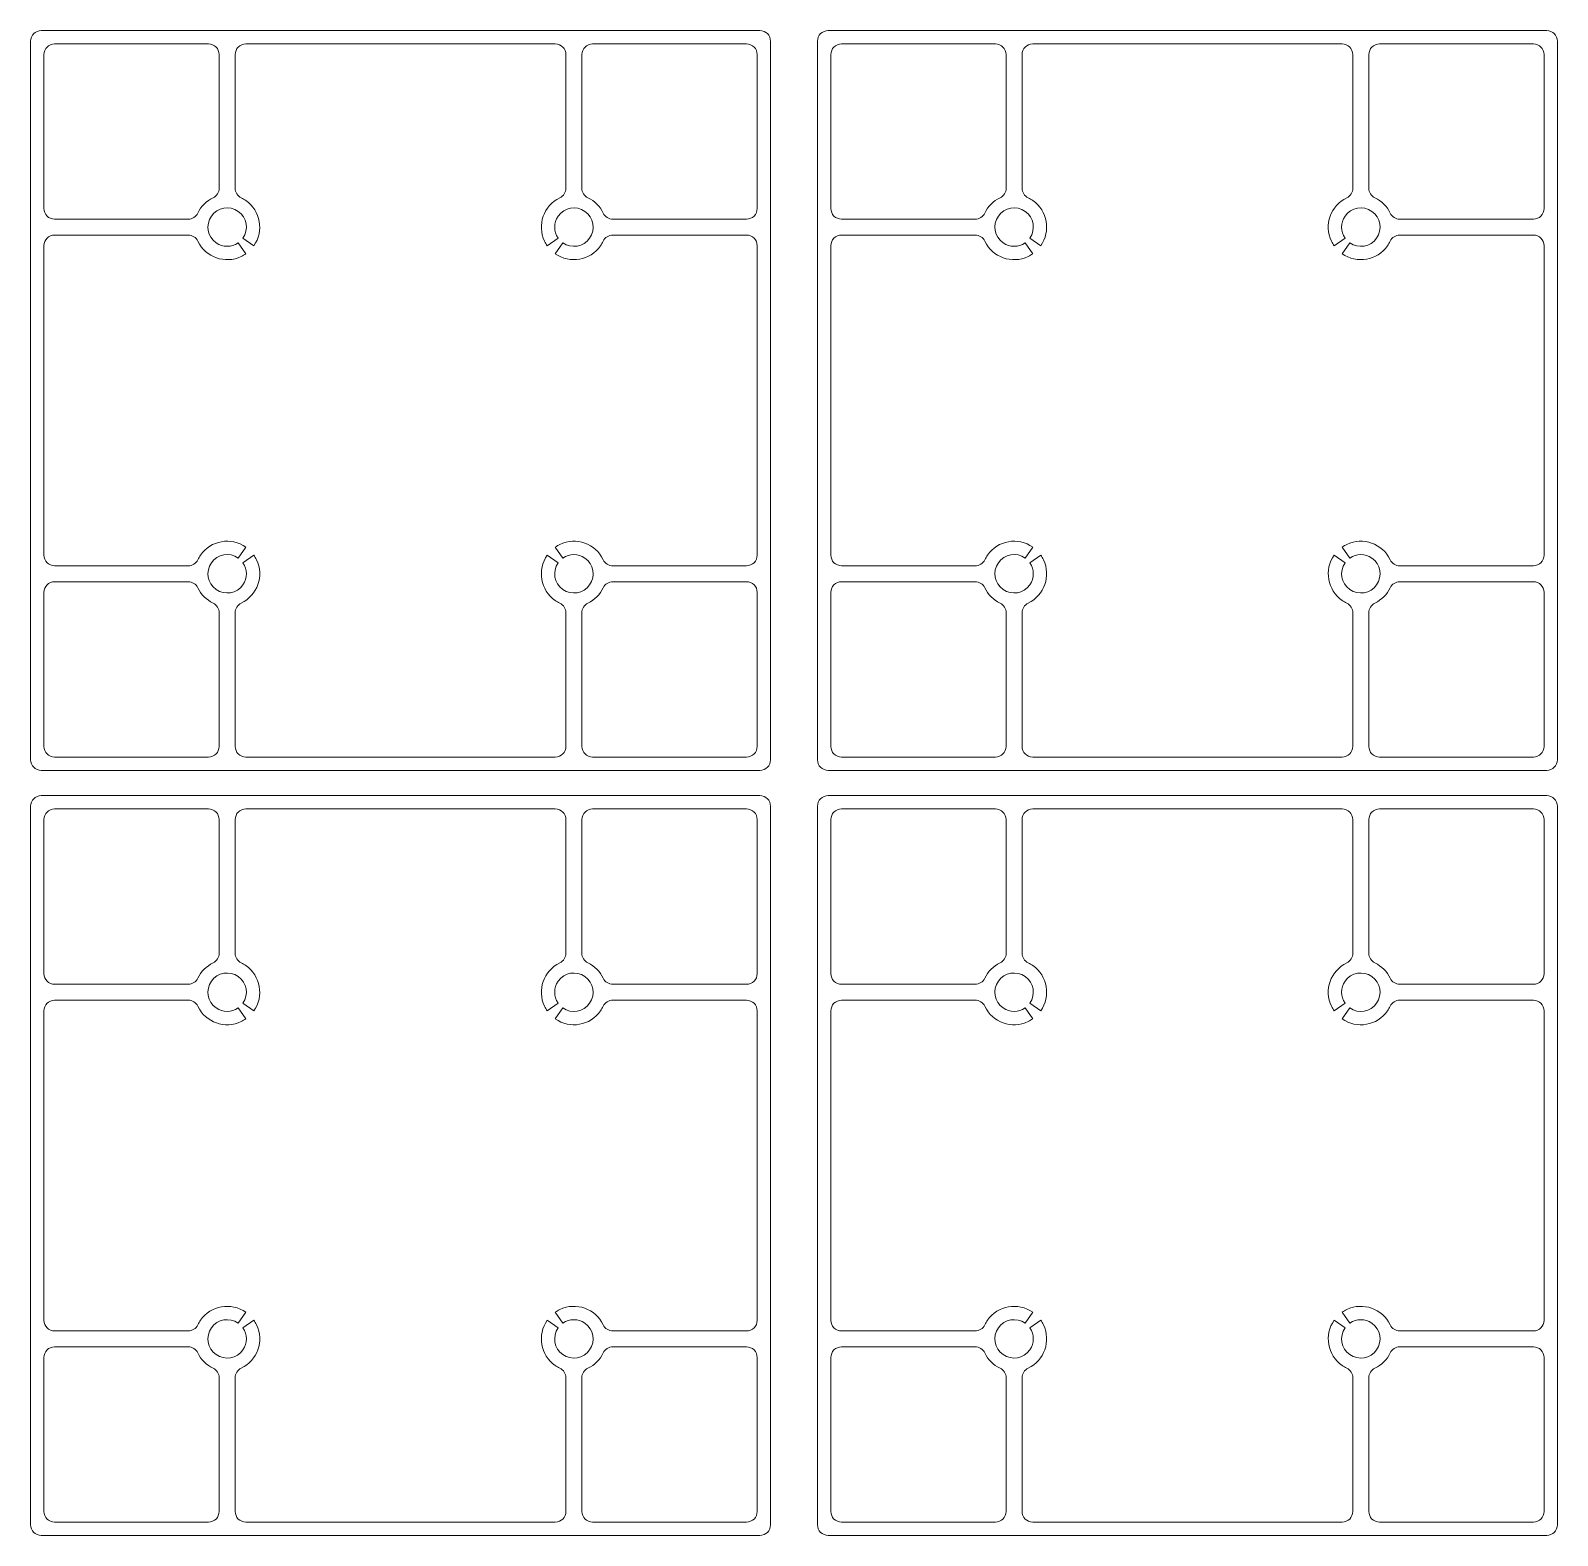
# Model space of a CAD drawing. Header units: inches. Extents: x -293 to -7, y 11 to 293.
import ezdxf

# ---------------------------------------------------------------- set-up
doc = ezdxf.new("R2010")
doc.units = ezdxf.units.IN
doc.header["$MEASUREMENT"] = 0

# ---------------------------------------------------------------- blocks, each defined once
blk = doc.blocks.new('block 3')
at = {"color": 7, "lineweight": 15, "true_color": 0xffffff}
blk.add_open_spline([(-189.57, 158.66), (-189.57, 157.56), (-188.68, 156.66), (-187.57, 156.66)], degree=3, dxfattribs=at)
blk = doc.blocks.new('block 4')
at = {"color": 7, "lineweight": 15, "true_color": 0xffffff}
blk.add_lwpolyline([(-189.57, 183.72), (-189.57, 158.66)], dxfattribs=at)
blk = doc.blocks.new('block 5')
at = {"color": 7, "lineweight": 15, "true_color": 0xffffff}
blk.add_open_spline([(-188.43, 185.53), (-189.13, 185.19), (-189.57, 184.49), (-189.57, 183.72)], degree=3, dxfattribs=at)
blk = doc.blocks.new('block 6')
at = {"color": 7, "lineweight": 15, "true_color": 0xffffff}
blk.add_open_spline([(-188.43, 185.53), (-187.18, 186.13), (-186.17, 187.14), (-185.57, 188.39)], degree=3, dxfattribs=at)
blk = doc.blocks.new('block 7')
at = {"color": 7, "lineweight": 15, "true_color": 0xffffff}
blk.add_open_spline([(-183.76, 189.53), (-184.53, 189.53), (-185.24, 189.09), (-185.57, 188.39)], degree=3, dxfattribs=at)
blk = doc.blocks.new('block 8')
at = {"color": 7, "lineweight": 15, "true_color": 0xffffff}
blk.add_lwpolyline([(-158.71, 189.53), (-183.76, 189.53)], dxfattribs=at)
blk = doc.blocks.new('block 9')
at = {"color": 7, "lineweight": 15, "true_color": 0xffffff}
blk.add_open_spline([(-156.71, 187.53), (-156.71, 188.64), (-157.6, 189.53), (-158.71, 189.53)], degree=3, dxfattribs=at)
blk = doc.blocks.new('block 10')
at = {"color": 7, "lineweight": 15, "true_color": 0xffffff}
blk.add_lwpolyline([(-156.71, 158.66), (-156.71, 187.53)], dxfattribs=at)
blk = doc.blocks.new('block 11')
at = {"color": 7, "lineweight": 15, "true_color": 0xffffff}
blk.add_open_spline([(-158.71, 156.66), (-157.6, 156.66), (-156.71, 157.56), (-156.71, 158.66)], degree=3, dxfattribs=at)
blk = doc.blocks.new('block 12')
at = {"color": 7, "lineweight": 15, "true_color": 0xffffff}
blk.add_lwpolyline([(-187.57, 156.66), (-158.71, 156.66)], dxfattribs=at)
blk = doc.blocks.new('block 13')
at = {"color": 7, "lineweight": 15, "true_color": 0xffffff}
blk.add_open_spline([(-288.43, 290.39), (-289.54, 290.39), (-290.43, 289.49), (-290.43, 288.39)], degree=3, dxfattribs=at)
blk = doc.blocks.new('block 14')
at = {"color": 7, "lineweight": 15, "true_color": 0xffffff}
blk.add_lwpolyline([(-259.57, 290.39), (-288.43, 290.39)], dxfattribs=at)
blk = doc.blocks.new('block 15')
at = {"color": 7, "lineweight": 15, "true_color": 0xffffff}
blk.add_open_spline([(-257.57, 288.39), (-257.57, 289.49), (-258.47, 290.39), (-259.57, 290.39)], degree=3, dxfattribs=at)
blk = doc.blocks.new('block 16')
at = {"color": 7, "lineweight": 15, "true_color": 0xffffff}
blk.add_lwpolyline([(-257.57, 263.33), (-257.57, 288.39)], dxfattribs=at)
blk = doc.blocks.new('block 17')
at = {"color": 7, "lineweight": 15, "true_color": 0xffffff}
blk.add_open_spline([(-258.71, 261.53), (-258.01, 261.86), (-257.57, 262.56), (-257.57, 263.33)], degree=3, dxfattribs=at)
blk = doc.blocks.new('block 18')
at = {"color": 7, "lineweight": 15, "true_color": 0xffffff}
blk.add_open_spline([(-258.71, 261.53), (-259.96, 260.93), (-260.97, 259.91), (-261.57, 258.66)], degree=3, dxfattribs=at)
blk = doc.blocks.new('block 19')
at = {"color": 7, "lineweight": 15, "true_color": 0xffffff}
blk.add_open_spline([(-263.38, 257.52), (-262.61, 257.52), (-261.91, 257.96), (-261.57, 258.66)], degree=3, dxfattribs=at)
blk = doc.blocks.new('block 20')
at = {"color": 7, "lineweight": 15, "true_color": 0xffffff}
blk.add_lwpolyline([(-288.43, 257.52), (-263.38, 257.52)], dxfattribs=at)
blk = doc.blocks.new('block 21')
at = {"color": 7, "lineweight": 15, "true_color": 0xffffff}
blk.add_open_spline([(-290.43, 259.52), (-290.43, 258.42), (-289.54, 257.52), (-288.43, 257.52)], degree=3, dxfattribs=at)
blk = doc.blocks.new('block 22')
at = {"color": 7, "lineweight": 15, "true_color": 0xffffff}
blk.add_lwpolyline([(-290.43, 288.39), (-290.43, 259.52)], dxfattribs=at)
blk = doc.blocks.new('block 23')
at = {"color": 7, "lineweight": 15, "true_color": 0xffffff}
blk.add_open_spline([(-290.93, 292.89), (-292.04, 292.89), (-292.93, 292), (-292.93, 290.89)], degree=3, dxfattribs=at)
blk = doc.blocks.new('block 24')
at = {"color": 7, "lineweight": 15, "true_color": 0xffffff}
blk.add_lwpolyline([(-292.93, 290.89), (-292.93, 156.16)], dxfattribs=at)
blk = doc.blocks.new('block 25')
at = {"color": 7, "lineweight": 15, "true_color": 0xffffff}
blk.add_open_spline([(-292.93, 156.16), (-292.93, 155.06), (-292.04, 154.16), (-290.93, 154.16)], degree=3, dxfattribs=at)
blk = doc.blocks.new('block 26')
at = {"color": 7, "lineweight": 15, "true_color": 0xffffff}
blk.add_lwpolyline([(-290.93, 154.16), (-156.21, 154.16)], dxfattribs=at)
blk = doc.blocks.new('block 27')
at = {"color": 7, "lineweight": 15, "true_color": 0xffffff}
blk.add_open_spline([(-156.21, 154.16), (-155.1, 154.16), (-154.21, 155.06), (-154.21, 156.16)], degree=3, dxfattribs=at)
blk = doc.blocks.new('block 28')
at = {"color": 7, "lineweight": 15, "true_color": 0xffffff}
blk.add_lwpolyline([(-154.21, 156.16), (-154.21, 290.89)], dxfattribs=at)
blk = doc.blocks.new('block 29')
at = {"color": 7, "lineweight": 15, "true_color": 0xffffff}
blk.add_open_spline([(-154.21, 290.89), (-154.21, 292), (-155.1, 292.89), (-156.21, 292.89)], degree=3, dxfattribs=at)
blk = doc.blocks.new('block 30')
at = {"color": 7, "lineweight": 15, "true_color": 0xffffff}
blk.add_lwpolyline([(-156.21, 292.89), (-290.93, 292.89)], dxfattribs=at)
blk = doc.blocks.new('block 31')
at = {"color": 7, "lineweight": 15, "true_color": 0xffffff}
blk.add_open_spline([(-253.12, 253.96), (-251.98, 255.59), (-252.38, 257.84), (-254.01, 258.98), (-255.63, 260.12), (-257.88, 259.72), (-259.02, 258.09), (-260.16, 256.46), (-259.76, 254.22), (-258.14, 253.08), (-256.9, 252.21), (-255.25, 252.21), (-254.01, 253.08)], degree=3, knots=[0, 0, 0, 0, 1, 1, 1, 2, 2, 2, 3, 3, 3, 4, 4, 4, 4], dxfattribs=at)
blk = doc.blocks.new('block 32')
at = {"color": 7, "lineweight": 15, "true_color": 0xffffff}
blk.add_lwpolyline([(-251.07, 252.53), (-253.12, 253.96)], dxfattribs=at)
blk = doc.blocks.new('block 33')
at = {"color": 7, "lineweight": 15, "true_color": 0xffffff}
blk.add_open_spline([(-251.07, 252.53), (-249.14, 255.29), (-249.81, 259.09), (-252.57, 261.02), (-252.85, 261.22), (-253.13, 261.38), (-253.43, 261.53)], degree=3, knots=[0, 0, 0, 0, 1, 1, 1, 2, 2, 2, 2], dxfattribs=at)
blk = doc.blocks.new('block 34')
at = {"color": 7, "lineweight": 15, "true_color": 0xffffff}
blk.add_open_spline([(-254.57, 263.33), (-254.57, 262.56), (-254.13, 261.86), (-253.43, 261.53)], degree=3, dxfattribs=at)
blk = doc.blocks.new('block 35')
at = {"color": 7, "lineweight": 15, "true_color": 0xffffff}
blk.add_lwpolyline([(-254.57, 288.39), (-254.57, 263.33)], dxfattribs=at)
blk = doc.blocks.new('block 36')
at = {"color": 7, "lineweight": 15, "true_color": 0xffffff}
blk.add_open_spline([(-252.57, 290.39), (-253.68, 290.39), (-254.57, 289.49), (-254.57, 288.39)], degree=3, dxfattribs=at)
blk = doc.blocks.new('block 37')
at = {"color": 7, "lineweight": 15, "true_color": 0xffffff}
blk.add_lwpolyline([(-194.57, 290.39), (-252.57, 290.39)], dxfattribs=at)
blk = doc.blocks.new('block 38')
at = {"color": 7, "lineweight": 15, "true_color": 0xffffff}
blk.add_open_spline([(-192.57, 288.39), (-192.57, 289.49), (-193.47, 290.39), (-194.57, 290.39)], degree=3, dxfattribs=at)
blk = doc.blocks.new('block 39')
at = {"color": 7, "lineweight": 15, "true_color": 0xffffff}
blk.add_lwpolyline([(-192.57, 263.33), (-192.57, 288.39)], dxfattribs=at)
blk = doc.blocks.new('block 40')
at = {"color": 7, "lineweight": 15, "true_color": 0xffffff}
blk.add_open_spline([(-193.71, 261.53), (-193.01, 261.86), (-192.57, 262.56), (-192.57, 263.33)], degree=3, dxfattribs=at)
blk = doc.blocks.new('block 41')
at = {"color": 7, "lineweight": 15, "true_color": 0xffffff}
blk.add_open_spline([(-193.71, 261.53), (-196.74, 260.07), (-198.03, 256.43), (-196.57, 253.39), (-196.43, 253.09), (-196.26, 252.8), (-196.07, 252.53)], degree=3, knots=[0, 0, 0, 0, 1, 1, 1, 2, 2, 2, 2], dxfattribs=at)
blk = doc.blocks.new('block 42')
at = {"color": 7, "lineweight": 15, "true_color": 0xffffff}
blk.add_lwpolyline([(-194.02, 253.96), (-196.07, 252.53)], dxfattribs=at)
blk = doc.blocks.new('block 43')
at = {"color": 7, "lineweight": 15, "true_color": 0xffffff}
blk.add_open_spline([(-193.14, 253.08), (-191.51, 251.94), (-189.26, 252.33), (-188.12, 253.96), (-186.98, 255.59), (-187.38, 257.84), (-189.01, 258.98), (-190.63, 260.12), (-192.88, 259.72), (-194.02, 258.09), (-194.89, 256.85), (-194.89, 255.2), (-194.02, 253.96)], degree=3, knots=[0, 0, 0, 0, 1, 1, 1, 2, 2, 2, 3, 3, 3, 4, 4, 4, 4], dxfattribs=at)
blk = doc.blocks.new('block 44')
at = {"color": 7, "lineweight": 15, "true_color": 0xffffff}
blk.add_lwpolyline([(-194.57, 251.03), (-193.14, 253.08)], dxfattribs=at)
blk = doc.blocks.new('block 45')
at = {"color": 7, "lineweight": 15, "true_color": 0xffffff}
blk.add_open_spline([(-194.57, 251.03), (-191.81, 249.1), (-188.01, 249.77), (-186.07, 252.53), (-185.88, 252.8), (-185.71, 253.09), (-185.57, 253.39)], degree=3, knots=[0, 0, 0, 0, 1, 1, 1, 2, 2, 2, 2], dxfattribs=at)
blk = doc.blocks.new('block 46')
at = {"color": 7, "lineweight": 15, "true_color": 0xffffff}
blk.add_open_spline([(-183.76, 254.53), (-184.53, 254.53), (-185.24, 254.09), (-185.57, 253.39)], degree=3, dxfattribs=at)
blk = doc.blocks.new('block 47')
at = {"color": 7, "lineweight": 15, "true_color": 0xffffff}
blk.add_lwpolyline([(-158.71, 254.53), (-183.76, 254.53)], dxfattribs=at)
blk = doc.blocks.new('block 48')
at = {"color": 7, "lineweight": 15, "true_color": 0xffffff}
blk.add_open_spline([(-156.71, 252.53), (-156.71, 253.64), (-157.6, 254.53), (-158.71, 254.53)], degree=3, dxfattribs=at)
blk = doc.blocks.new('block 49')
at = {"color": 7, "lineweight": 15, "true_color": 0xffffff}
blk.add_lwpolyline([(-156.71, 194.52), (-156.71, 252.53)], dxfattribs=at)
blk = doc.blocks.new('block 50')
at = {"color": 7, "lineweight": 15, "true_color": 0xffffff}
blk.add_open_spline([(-158.71, 192.52), (-157.6, 192.52), (-156.71, 193.42), (-156.71, 194.52)], degree=3, dxfattribs=at)
blk = doc.blocks.new('block 51')
at = {"color": 7, "lineweight": 15, "true_color": 0xffffff}
blk.add_lwpolyline([(-183.76, 192.52), (-158.71, 192.52)], dxfattribs=at)
blk = doc.blocks.new('block 52')
at = {"color": 7, "lineweight": 15, "true_color": 0xffffff}
blk.add_open_spline([(-185.57, 193.66), (-185.24, 192.96), (-184.53, 192.52), (-183.76, 192.52)], degree=3, dxfattribs=at)
blk = doc.blocks.new('block 53')
at = {"color": 7, "lineweight": 15, "true_color": 0xffffff}
blk.add_open_spline([(-185.57, 193.66), (-187.02, 196.7), (-190.66, 197.98), (-193.7, 196.53), (-194.01, 196.39), (-194.29, 196.22), (-194.57, 196.02)], degree=3, knots=[0, 0, 0, 0, 1, 1, 1, 2, 2, 2, 2], dxfattribs=at)
blk = doc.blocks.new('block 54')
at = {"color": 7, "lineweight": 15, "true_color": 0xffffff}
blk.add_lwpolyline([(-193.14, 193.98), (-194.57, 196.02)], dxfattribs=at)
blk = doc.blocks.new('block 55')
at = {"color": 7, "lineweight": 15, "true_color": 0xffffff}
blk.add_open_spline([(-194.02, 193.09), (-195.16, 191.46), (-194.76, 189.22), (-193.14, 188.08), (-191.51, 186.94), (-189.26, 187.33), (-188.12, 188.96), (-186.98, 190.59), (-187.38, 192.84), (-189.01, 193.98), (-190.25, 194.84), (-191.9, 194.84), (-193.14, 193.98)], degree=3, knots=[0, 0, 0, 0, 1, 1, 1, 2, 2, 2, 3, 3, 3, 4, 4, 4, 4], dxfattribs=at)
blk = doc.blocks.new('block 56')
at = {"color": 7, "lineweight": 15, "true_color": 0xffffff}
blk.add_lwpolyline([(-196.07, 194.53), (-194.02, 193.09)], dxfattribs=at)
blk = doc.blocks.new('block 57')
at = {"color": 7, "lineweight": 15, "true_color": 0xffffff}
blk.add_open_spline([(-196.07, 194.53), (-198, 191.77), (-197.33, 187.96), (-194.57, 186.03), (-194.3, 185.84), (-194.01, 185.67), (-193.71, 185.53)], degree=3, knots=[0, 0, 0, 0, 1, 1, 1, 2, 2, 2, 2], dxfattribs=at)
blk = doc.blocks.new('block 58')
at = {"color": 7, "lineweight": 15, "true_color": 0xffffff}
blk.add_open_spline([(-192.57, 183.72), (-192.57, 184.49), (-193.01, 185.19), (-193.71, 185.53)], degree=3, dxfattribs=at)
blk = doc.blocks.new('block 59')
at = {"color": 7, "lineweight": 15, "true_color": 0xffffff}
blk.add_lwpolyline([(-192.57, 158.66), (-192.57, 183.72)], dxfattribs=at)
blk = doc.blocks.new('block 60')
at = {"color": 7, "lineweight": 15, "true_color": 0xffffff}
blk.add_open_spline([(-194.57, 156.66), (-193.47, 156.66), (-192.57, 157.56), (-192.57, 158.66)], degree=3, dxfattribs=at)
blk = doc.blocks.new('block 61')
at = {"color": 7, "lineweight": 15, "true_color": 0xffffff}
blk.add_lwpolyline([(-252.57, 156.66), (-194.57, 156.66)], dxfattribs=at)
blk = doc.blocks.new('block 62')
at = {"color": 7, "lineweight": 15, "true_color": 0xffffff}
blk.add_open_spline([(-254.57, 158.66), (-254.57, 157.56), (-253.68, 156.66), (-252.57, 156.66)], degree=3, dxfattribs=at)
blk = doc.blocks.new('block 63')
at = {"color": 7, "lineweight": 15, "true_color": 0xffffff}
blk.add_lwpolyline([(-254.57, 183.72), (-254.57, 158.66)], dxfattribs=at)
blk = doc.blocks.new('block 64')
at = {"color": 7, "lineweight": 15, "true_color": 0xffffff}
blk.add_open_spline([(-253.43, 185.53), (-254.13, 185.19), (-254.57, 184.49), (-254.57, 183.72)], degree=3, dxfattribs=at)
blk = doc.blocks.new('block 65')
at = {"color": 7, "lineweight": 15, "true_color": 0xffffff}
blk.add_open_spline([(-253.43, 185.53), (-250.4, 186.98), (-249.11, 190.62), (-250.57, 193.66), (-250.71, 193.96), (-250.88, 194.25), (-251.07, 194.53)], degree=3, knots=[0, 0, 0, 0, 1, 1, 1, 2, 2, 2, 2], dxfattribs=at)
blk = doc.blocks.new('block 66')
at = {"color": 7, "lineweight": 15, "true_color": 0xffffff}
blk.add_lwpolyline([(-253.12, 193.09), (-251.07, 194.53)], dxfattribs=at)
blk = doc.blocks.new('block 67')
at = {"color": 7, "lineweight": 15, "true_color": 0xffffff}
blk.add_open_spline([(-254.01, 193.98), (-255.63, 195.12), (-257.88, 194.72), (-259.02, 193.09), (-260.16, 191.46), (-259.76, 189.22), (-258.14, 188.08), (-256.51, 186.94), (-254.26, 187.33), (-253.12, 188.96), (-252.25, 190.2), (-252.25, 191.85), (-253.12, 193.09)], degree=3, knots=[0, 0, 0, 0, 1, 1, 1, 2, 2, 2, 3, 3, 3, 4, 4, 4, 4], dxfattribs=at)
blk = doc.blocks.new('block 68')
at = {"color": 7, "lineweight": 15, "true_color": 0xffffff}
blk.add_lwpolyline([(-252.57, 196.02), (-254.01, 193.98)], dxfattribs=at)
blk = doc.blocks.new('block 69')
at = {"color": 7, "lineweight": 15, "true_color": 0xffffff}
blk.add_open_spline([(-252.57, 196.02), (-255.33, 197.96), (-259.14, 197.29), (-261.07, 194.53), (-261.26, 194.25), (-261.43, 193.96), (-261.57, 193.66)], degree=3, knots=[0, 0, 0, 0, 1, 1, 1, 2, 2, 2, 2], dxfattribs=at)
blk = doc.blocks.new('block 70')
at = {"color": 7, "lineweight": 15, "true_color": 0xffffff}
blk.add_open_spline([(-263.38, 192.52), (-262.61, 192.52), (-261.91, 192.96), (-261.57, 193.66)], degree=3, dxfattribs=at)
blk = doc.blocks.new('block 71')
at = {"color": 7, "lineweight": 15, "true_color": 0xffffff}
blk.add_lwpolyline([(-288.43, 192.52), (-263.38, 192.52)], dxfattribs=at)
blk = doc.blocks.new('block 72')
at = {"color": 7, "lineweight": 15, "true_color": 0xffffff}
blk.add_open_spline([(-290.43, 194.52), (-290.43, 193.42), (-289.54, 192.52), (-288.43, 192.52)], degree=3, dxfattribs=at)
blk = doc.blocks.new('block 73')
at = {"color": 7, "lineweight": 15, "true_color": 0xffffff}
blk.add_lwpolyline([(-290.43, 252.53), (-290.43, 194.52)], dxfattribs=at)
blk = doc.blocks.new('block 74')
at = {"color": 7, "lineweight": 15, "true_color": 0xffffff}
blk.add_open_spline([(-288.43, 254.53), (-289.54, 254.53), (-290.43, 253.64), (-290.43, 252.53)], degree=3, dxfattribs=at)
blk = doc.blocks.new('block 75')
at = {"color": 7, "lineweight": 15, "true_color": 0xffffff}
blk.add_lwpolyline([(-263.38, 254.53), (-288.43, 254.53)], dxfattribs=at)
blk = doc.blocks.new('block 76')
at = {"color": 7, "lineweight": 15, "true_color": 0xffffff}
blk.add_open_spline([(-261.57, 253.39), (-261.91, 254.09), (-262.61, 254.53), (-263.38, 254.53)], degree=3, dxfattribs=at)
blk = doc.blocks.new('block 77')
at = {"color": 7, "lineweight": 15, "true_color": 0xffffff}
blk.add_open_spline([(-261.57, 253.39), (-260.12, 250.36), (-256.48, 249.07), (-253.44, 250.52), (-253.14, 250.67), (-252.85, 250.84), (-252.57, 251.03)], degree=3, knots=[0, 0, 0, 0, 1, 1, 1, 2, 2, 2, 2], dxfattribs=at)
blk = doc.blocks.new('block 78')
at = {"color": 7, "lineweight": 15, "true_color": 0xffffff}
blk.add_lwpolyline([(-254.01, 253.08), (-252.57, 251.03)], dxfattribs=at)
blk = doc.blocks.new('block 79')
at = {"color": 7, "lineweight": 15, "true_color": 0xffffff}
blk.add_open_spline([(-288.43, 189.53), (-289.54, 189.53), (-290.43, 188.64), (-290.43, 187.53)], degree=3, dxfattribs=at)
blk = doc.blocks.new('block 80')
at = {"color": 7, "lineweight": 15, "true_color": 0xffffff}
blk.add_lwpolyline([(-263.38, 189.53), (-288.43, 189.53)], dxfattribs=at)
blk = doc.blocks.new('block 81')
at = {"color": 7, "lineweight": 15, "true_color": 0xffffff}
blk.add_open_spline([(-261.57, 188.39), (-261.91, 189.09), (-262.61, 189.53), (-263.38, 189.53)], degree=3, dxfattribs=at)
blk = doc.blocks.new('block 82')
at = {"color": 7, "lineweight": 15, "true_color": 0xffffff}
blk.add_open_spline([(-261.57, 188.39), (-260.97, 187.14), (-259.96, 186.13), (-258.71, 185.53)], degree=3, dxfattribs=at)
blk = doc.blocks.new('block 83')
at = {"color": 7, "lineweight": 15, "true_color": 0xffffff}
blk.add_open_spline([(-257.57, 183.72), (-257.57, 184.49), (-258.01, 185.19), (-258.71, 185.53)], degree=3, dxfattribs=at)
blk = doc.blocks.new('block 84')
at = {"color": 7, "lineweight": 15, "true_color": 0xffffff}
blk.add_lwpolyline([(-257.57, 158.66), (-257.57, 183.72)], dxfattribs=at)
blk = doc.blocks.new('block 85')
at = {"color": 7, "lineweight": 15, "true_color": 0xffffff}
blk.add_open_spline([(-259.57, 156.66), (-258.47, 156.66), (-257.57, 157.56), (-257.57, 158.66)], degree=3, dxfattribs=at)
blk = doc.blocks.new('block 86')
at = {"color": 7, "lineweight": 15, "true_color": 0xffffff}
blk.add_lwpolyline([(-288.43, 156.66), (-259.57, 156.66)], dxfattribs=at)
blk = doc.blocks.new('block 87')
at = {"color": 7, "lineweight": 15, "true_color": 0xffffff}
blk.add_open_spline([(-290.43, 158.66), (-290.43, 157.56), (-289.54, 156.66), (-288.43, 156.66)], degree=3, dxfattribs=at)
blk = doc.blocks.new('block 88')
at = {"color": 7, "lineweight": 15, "true_color": 0xffffff}
blk.add_lwpolyline([(-290.43, 187.53), (-290.43, 158.66)], dxfattribs=at)
blk = doc.blocks.new('block 89')
at = {"color": 7, "lineweight": 15, "true_color": 0xffffff}
blk.add_open_spline([(-158.71, 257.52), (-157.6, 257.52), (-156.71, 258.42), (-156.71, 259.52)], degree=3, dxfattribs=at)
blk = doc.blocks.new('block 90')
at = {"color": 7, "lineweight": 15, "true_color": 0xffffff}
blk.add_lwpolyline([(-183.76, 257.52), (-158.71, 257.52)], dxfattribs=at)
blk = doc.blocks.new('block 91')
at = {"color": 7, "lineweight": 15, "true_color": 0xffffff}
blk.add_open_spline([(-185.57, 258.66), (-185.24, 257.96), (-184.53, 257.52), (-183.76, 257.52)], degree=3, dxfattribs=at)
blk = doc.blocks.new('block 92')
at = {"color": 7, "lineweight": 15, "true_color": 0xffffff}
blk.add_open_spline([(-185.57, 258.66), (-186.17, 259.91), (-187.18, 260.93), (-188.43, 261.53)], degree=3, dxfattribs=at)
blk = doc.blocks.new('block 93')
at = {"color": 7, "lineweight": 15, "true_color": 0xffffff}
blk.add_open_spline([(-189.57, 263.33), (-189.57, 262.56), (-189.13, 261.86), (-188.43, 261.53)], degree=3, dxfattribs=at)
blk = doc.blocks.new('block 94')
at = {"color": 7, "lineweight": 15, "true_color": 0xffffff}
blk.add_lwpolyline([(-189.57, 288.39), (-189.57, 263.33)], dxfattribs=at)
blk = doc.blocks.new('block 95')
at = {"color": 7, "lineweight": 15, "true_color": 0xffffff}
blk.add_open_spline([(-187.57, 290.39), (-188.68, 290.39), (-189.57, 289.49), (-189.57, 288.39)], degree=3, dxfattribs=at)
blk = doc.blocks.new('block 96')
at = {"color": 7, "lineweight": 15, "true_color": 0xffffff}
blk.add_lwpolyline([(-158.71, 290.39), (-187.57, 290.39)], dxfattribs=at)
blk = doc.blocks.new('block 97')
at = {"color": 7, "lineweight": 15, "true_color": 0xffffff}
blk.add_open_spline([(-156.71, 288.39), (-156.71, 289.49), (-157.6, 290.39), (-158.71, 290.39)], degree=3, dxfattribs=at)
blk = doc.blocks.new('block 98')
at = {"color": 7, "lineweight": 15, "true_color": 0xffffff}
blk.add_lwpolyline([(-156.71, 259.52), (-156.71, 288.39)], dxfattribs=at)
blk = doc.blocks.new('block 2')
for name in ['block 23', 'block 30', 'block 29', 'block 24', 'block 13', 'block 14', 'block 15', 'block 36', 'block 37', 'block 38', 'block 95', 'block 96', 'block 97', 'block 28', 'block 22', 'block 16', 'block 35', 'block 39', 'block 94', 'block 98', 'block 18', 'block 17', 'block 34', 'block 33', 'block 41', 'block 40', 'block 93', 'block 92', 'block 21', 'block 19', 'block 31', 'block 43', 'block 91', 'block 89', 'block 20', 'block 90', 'block 74', 'block 73', 'block 75', 'block 76', 'block 77', 'block 78', 'block 32', 'block 42', 'block 45', 'block 44', 'block 46', 'block 47', 'block 48', 'block 49', 'block 69', 'block 53', 'block 67', 'block 68', 'block 55', 'block 54', 'block 72', 'block 71', 'block 70', 'block 65', 'block 66', 'block 57', 'block 56', 'block 52', 'block 51', 'block 50', 'block 79', 'block 80', 'block 81', 'block 7', 'block 8', 'block 9', 'block 88', 'block 82', 'block 6', 'block 10', 'block 83', 'block 84', 'block 64', 'block 63', 'block 58', 'block 59', 'block 5', 'block 4', 'block 87', 'block 85', 'block 62', 'block 60', 'block 3', 'block 11', 'block 25', 'block 86', 'block 61', 'block 12', 'block 27', 'block 26']:
    blk.add_blockref(name, (0, 0))
blk = doc.blocks.new('block 100')
at = {"color": 7, "lineweight": 15, "true_color": 0xffffff}
blk.add_open_spline([(-42.04, 158.66), (-42.04, 157.56), (-41.14, 156.66), (-40.04, 156.66)], degree=3, dxfattribs=at)
blk = doc.blocks.new('block 101')
at = {"color": 7, "lineweight": 15, "true_color": 0xffffff}
blk.add_lwpolyline([(-42.04, 183.72), (-42.04, 158.66)], dxfattribs=at)
blk = doc.blocks.new('block 102')
at = {"color": 7, "lineweight": 15, "true_color": 0xffffff}
blk.add_open_spline([(-40.9, 185.53), (-41.6, 185.19), (-42.04, 184.49), (-42.04, 183.72)], degree=3, dxfattribs=at)
blk = doc.blocks.new('block 103')
at = {"color": 7, "lineweight": 15, "true_color": 0xffffff}
blk.add_open_spline([(-40.9, 185.53), (-39.65, 186.13), (-38.64, 187.14), (-38.04, 188.39)], degree=3, dxfattribs=at)
blk = doc.blocks.new('block 104')
at = {"color": 7, "lineweight": 15, "true_color": 0xffffff}
blk.add_open_spline([(-36.23, 189.53), (-37, 189.53), (-37.7, 189.09), (-38.04, 188.39)], degree=3, dxfattribs=at)
blk = doc.blocks.new('block 105')
at = {"color": 7, "lineweight": 15, "true_color": 0xffffff}
blk.add_lwpolyline([(-11.18, 189.53), (-36.23, 189.53)], dxfattribs=at)
blk = doc.blocks.new('block 106')
at = {"color": 7, "lineweight": 15, "true_color": 0xffffff}
blk.add_open_spline([(-9.18, 187.53), (-9.18, 188.64), (-10.07, 189.53), (-11.18, 189.53)], degree=3, dxfattribs=at)
blk = doc.blocks.new('block 107')
at = {"color": 7, "lineweight": 15, "true_color": 0xffffff}
blk.add_lwpolyline([(-9.18, 158.66), (-9.18, 187.53)], dxfattribs=at)
blk = doc.blocks.new('block 108')
at = {"color": 7, "lineweight": 15, "true_color": 0xffffff}
blk.add_open_spline([(-11.18, 156.66), (-10.07, 156.66), (-9.18, 157.56), (-9.18, 158.66)], degree=3, dxfattribs=at)
blk = doc.blocks.new('block 109')
at = {"color": 7, "lineweight": 15, "true_color": 0xffffff}
blk.add_lwpolyline([(-40.04, 156.66), (-11.18, 156.66)], dxfattribs=at)
blk = doc.blocks.new('block 110')
at = {"color": 7, "lineweight": 15, "true_color": 0xffffff}
blk.add_open_spline([(-140.9, 290.39), (-142.01, 290.39), (-142.9, 289.49), (-142.9, 288.39)], degree=3, dxfattribs=at)
blk = doc.blocks.new('block 111')
at = {"color": 7, "lineweight": 15, "true_color": 0xffffff}
blk.add_lwpolyline([(-112.04, 290.39), (-140.9, 290.39)], dxfattribs=at)
blk = doc.blocks.new('block 112')
at = {"color": 7, "lineweight": 15, "true_color": 0xffffff}
blk.add_open_spline([(-110.04, 288.39), (-110.04, 289.49), (-110.94, 290.39), (-112.04, 290.39)], degree=3, dxfattribs=at)
blk = doc.blocks.new('block 113')
at = {"color": 7, "lineweight": 15, "true_color": 0xffffff}
blk.add_lwpolyline([(-110.04, 263.33), (-110.04, 288.39)], dxfattribs=at)
blk = doc.blocks.new('block 114')
at = {"color": 7, "lineweight": 15, "true_color": 0xffffff}
blk.add_open_spline([(-111.18, 261.53), (-110.48, 261.86), (-110.04, 262.56), (-110.04, 263.33)], degree=3, dxfattribs=at)
blk = doc.blocks.new('block 115')
at = {"color": 7, "lineweight": 15, "true_color": 0xffffff}
blk.add_open_spline([(-111.18, 261.53), (-112.43, 260.93), (-113.44, 259.91), (-114.04, 258.66)], degree=3, dxfattribs=at)
blk = doc.blocks.new('block 116')
at = {"color": 7, "lineweight": 15, "true_color": 0xffffff}
blk.add_open_spline([(-115.85, 257.52), (-115.08, 257.52), (-114.37, 257.96), (-114.04, 258.66)], degree=3, dxfattribs=at)
blk = doc.blocks.new('block 117')
at = {"color": 7, "lineweight": 15, "true_color": 0xffffff}
blk.add_lwpolyline([(-140.9, 257.52), (-115.85, 257.52)], dxfattribs=at)
blk = doc.blocks.new('block 118')
at = {"color": 7, "lineweight": 15, "true_color": 0xffffff}
blk.add_open_spline([(-142.9, 259.52), (-142.9, 258.42), (-142.01, 257.52), (-140.9, 257.52)], degree=3, dxfattribs=at)
blk = doc.blocks.new('block 119')
at = {"color": 7, "lineweight": 15, "true_color": 0xffffff}
blk.add_lwpolyline([(-142.9, 288.39), (-142.9, 259.52)], dxfattribs=at)
blk = doc.blocks.new('block 120')
at = {"color": 7, "lineweight": 15, "true_color": 0xffffff}
blk.add_open_spline([(-143.4, 292.89), (-144.51, 292.89), (-145.4, 292), (-145.4, 290.89)], degree=3, dxfattribs=at)
blk = doc.blocks.new('block 121')
at = {"color": 7, "lineweight": 15, "true_color": 0xffffff}
blk.add_lwpolyline([(-145.4, 290.89), (-145.4, 156.16)], dxfattribs=at)
blk = doc.blocks.new('block 122')
at = {"color": 7, "lineweight": 15, "true_color": 0xffffff}
blk.add_open_spline([(-145.4, 156.16), (-145.4, 155.06), (-144.51, 154.16), (-143.4, 154.16)], degree=3, dxfattribs=at)
blk = doc.blocks.new('block 123')
at = {"color": 7, "lineweight": 15, "true_color": 0xffffff}
blk.add_lwpolyline([(-143.4, 154.16), (-8.68, 154.16)], dxfattribs=at)
blk = doc.blocks.new('block 124')
at = {"color": 7, "lineweight": 15, "true_color": 0xffffff}
blk.add_open_spline([(-8.68, 154.16), (-7.57, 154.16), (-6.68, 155.06), (-6.68, 156.16)], degree=3, dxfattribs=at)
blk = doc.blocks.new('block 125')
at = {"color": 7, "lineweight": 15, "true_color": 0xffffff}
blk.add_lwpolyline([(-6.68, 156.16), (-6.68, 290.89)], dxfattribs=at)
blk = doc.blocks.new('block 126')
at = {"color": 7, "lineweight": 15, "true_color": 0xffffff}
blk.add_open_spline([(-6.68, 290.89), (-6.68, 292), (-7.57, 292.89), (-8.68, 292.89)], degree=3, dxfattribs=at)
blk = doc.blocks.new('block 127')
at = {"color": 7, "lineweight": 15, "true_color": 0xffffff}
blk.add_lwpolyline([(-8.68, 292.89), (-143.4, 292.89)], dxfattribs=at)
blk = doc.blocks.new('block 128')
at = {"color": 7, "lineweight": 15, "true_color": 0xffffff}
blk.add_open_spline([(-105.59, 253.96), (-104.45, 255.59), (-104.85, 257.84), (-106.47, 258.98), (-108.1, 260.12), (-110.35, 259.72), (-111.49, 258.09), (-112.63, 256.46), (-112.23, 254.22), (-110.6, 253.08), (-109.36, 252.21), (-107.71, 252.21), (-106.47, 253.08)], degree=3, knots=[0, 0, 0, 0, 1, 1, 1, 2, 2, 2, 3, 3, 3, 4, 4, 4, 4], dxfattribs=at)
blk = doc.blocks.new('block 129')
at = {"color": 7, "lineweight": 15, "true_color": 0xffffff}
blk.add_lwpolyline([(-103.54, 252.53), (-105.59, 253.96)], dxfattribs=at)
blk = doc.blocks.new('block 130')
at = {"color": 7, "lineweight": 15, "true_color": 0xffffff}
blk.add_open_spline([(-103.54, 252.53), (-101.61, 255.29), (-102.28, 259.09), (-105.04, 261.02), (-105.31, 261.22), (-105.6, 261.38), (-105.9, 261.53)], degree=3, knots=[0, 0, 0, 0, 1, 1, 1, 2, 2, 2, 2], dxfattribs=at)
blk = doc.blocks.new('block 131')
at = {"color": 7, "lineweight": 15, "true_color": 0xffffff}
blk.add_open_spline([(-107.04, 263.33), (-107.04, 262.56), (-106.6, 261.86), (-105.9, 261.53)], degree=3, dxfattribs=at)
blk = doc.blocks.new('block 132')
at = {"color": 7, "lineweight": 15, "true_color": 0xffffff}
blk.add_lwpolyline([(-107.04, 288.39), (-107.04, 263.33)], dxfattribs=at)
blk = doc.blocks.new('block 133')
at = {"color": 7, "lineweight": 15, "true_color": 0xffffff}
blk.add_open_spline([(-105.04, 290.39), (-106.14, 290.39), (-107.04, 289.49), (-107.04, 288.39)], degree=3, dxfattribs=at)
blk = doc.blocks.new('block 134')
at = {"color": 7, "lineweight": 15, "true_color": 0xffffff}
blk.add_lwpolyline([(-47.04, 290.39), (-105.04, 290.39)], dxfattribs=at)
blk = doc.blocks.new('block 135')
at = {"color": 7, "lineweight": 15, "true_color": 0xffffff}
blk.add_open_spline([(-45.04, 288.39), (-45.04, 289.49), (-45.94, 290.39), (-47.04, 290.39)], degree=3, dxfattribs=at)
blk = doc.blocks.new('block 136')
at = {"color": 7, "lineweight": 15, "true_color": 0xffffff}
blk.add_lwpolyline([(-45.04, 263.33), (-45.04, 288.39)], dxfattribs=at)
blk = doc.blocks.new('block 137')
at = {"color": 7, "lineweight": 15, "true_color": 0xffffff}
blk.add_open_spline([(-46.18, 261.53), (-45.48, 261.86), (-45.04, 262.56), (-45.04, 263.33)], degree=3, dxfattribs=at)
blk = doc.blocks.new('block 138')
at = {"color": 7, "lineweight": 15, "true_color": 0xffffff}
blk.add_open_spline([(-46.18, 261.53), (-49.21, 260.07), (-50.5, 256.43), (-49.04, 253.39), (-48.9, 253.09), (-48.73, 252.8), (-48.54, 252.53)], degree=3, knots=[0, 0, 0, 0, 1, 1, 1, 2, 2, 2, 2], dxfattribs=at)
blk = doc.blocks.new('block 139')
at = {"color": 7, "lineweight": 15, "true_color": 0xffffff}
blk.add_lwpolyline([(-46.49, 253.96), (-48.54, 252.53)], dxfattribs=at)
blk = doc.blocks.new('block 140')
at = {"color": 7, "lineweight": 15, "true_color": 0xffffff}
blk.add_open_spline([(-45.6, 253.08), (-43.98, 251.94), (-41.73, 252.33), (-40.59, 253.96), (-39.45, 255.59), (-39.85, 257.84), (-41.47, 258.98), (-43.1, 260.12), (-45.35, 259.72), (-46.49, 258.09), (-47.36, 256.85), (-47.36, 255.2), (-46.49, 253.96)], degree=3, knots=[0, 0, 0, 0, 1, 1, 1, 2, 2, 2, 3, 3, 3, 4, 4, 4, 4], dxfattribs=at)
blk = doc.blocks.new('block 141')
at = {"color": 7, "lineweight": 15, "true_color": 0xffffff}
blk.add_lwpolyline([(-47.04, 251.03), (-45.6, 253.08)], dxfattribs=at)
blk = doc.blocks.new('block 142')
at = {"color": 7, "lineweight": 15, "true_color": 0xffffff}
blk.add_open_spline([(-47.04, 251.03), (-44.28, 249.1), (-40.48, 249.77), (-38.54, 252.53), (-38.35, 252.8), (-38.18, 253.09), (-38.04, 253.39)], degree=3, knots=[0, 0, 0, 0, 1, 1, 1, 2, 2, 2, 2], dxfattribs=at)
blk = doc.blocks.new('block 143')
at = {"color": 7, "lineweight": 15, "true_color": 0xffffff}
blk.add_open_spline([(-36.23, 254.53), (-37, 254.53), (-37.7, 254.09), (-38.04, 253.39)], degree=3, dxfattribs=at)
blk = doc.blocks.new('block 144')
at = {"color": 7, "lineweight": 15, "true_color": 0xffffff}
blk.add_lwpolyline([(-11.18, 254.53), (-36.23, 254.53)], dxfattribs=at)
blk = doc.blocks.new('block 145')
at = {"color": 7, "lineweight": 15, "true_color": 0xffffff}
blk.add_open_spline([(-9.18, 252.53), (-9.18, 253.64), (-10.07, 254.53), (-11.18, 254.53)], degree=3, dxfattribs=at)
blk = doc.blocks.new('block 146')
at = {"color": 7, "lineweight": 15, "true_color": 0xffffff}
blk.add_lwpolyline([(-9.18, 194.52), (-9.18, 252.53)], dxfattribs=at)
blk = doc.blocks.new('block 147')
at = {"color": 7, "lineweight": 15, "true_color": 0xffffff}
blk.add_open_spline([(-11.18, 192.52), (-10.07, 192.52), (-9.18, 193.42), (-9.18, 194.52)], degree=3, dxfattribs=at)
blk = doc.blocks.new('block 148')
at = {"color": 7, "lineweight": 15, "true_color": 0xffffff}
blk.add_lwpolyline([(-36.23, 192.52), (-11.18, 192.52)], dxfattribs=at)
blk = doc.blocks.new('block 149')
at = {"color": 7, "lineweight": 15, "true_color": 0xffffff}
blk.add_open_spline([(-38.04, 193.66), (-37.7, 192.96), (-37, 192.52), (-36.23, 192.52)], degree=3, dxfattribs=at)
blk = doc.blocks.new('block 150')
at = {"color": 7, "lineweight": 15, "true_color": 0xffffff}
blk.add_open_spline([(-38.04, 193.66), (-39.49, 196.7), (-43.13, 197.98), (-46.17, 196.53), (-46.47, 196.39), (-46.76, 196.22), (-47.04, 196.02)], degree=3, knots=[0, 0, 0, 0, 1, 1, 1, 2, 2, 2, 2], dxfattribs=at)
blk = doc.blocks.new('block 151')
at = {"color": 7, "lineweight": 15, "true_color": 0xffffff}
blk.add_lwpolyline([(-45.6, 193.98), (-47.04, 196.02)], dxfattribs=at)
blk = doc.blocks.new('block 152')
at = {"color": 7, "lineweight": 15, "true_color": 0xffffff}
blk.add_open_spline([(-46.49, 193.09), (-47.63, 191.46), (-47.23, 189.22), (-45.6, 188.08), (-43.98, 186.94), (-41.73, 187.33), (-40.59, 188.96), (-39.45, 190.59), (-39.85, 192.84), (-41.47, 193.98), (-42.71, 194.84), (-44.36, 194.84), (-45.6, 193.98)], degree=3, knots=[0, 0, 0, 0, 1, 1, 1, 2, 2, 2, 3, 3, 3, 4, 4, 4, 4], dxfattribs=at)
blk = doc.blocks.new('block 153')
at = {"color": 7, "lineweight": 15, "true_color": 0xffffff}
blk.add_lwpolyline([(-48.54, 194.53), (-46.49, 193.09)], dxfattribs=at)
blk = doc.blocks.new('block 154')
at = {"color": 7, "lineweight": 15, "true_color": 0xffffff}
blk.add_open_spline([(-48.54, 194.53), (-50.47, 191.77), (-49.8, 187.96), (-47.04, 186.03), (-46.76, 185.84), (-46.48, 185.67), (-46.18, 185.53)], degree=3, knots=[0, 0, 0, 0, 1, 1, 1, 2, 2, 2, 2], dxfattribs=at)
blk = doc.blocks.new('block 155')
at = {"color": 7, "lineweight": 15, "true_color": 0xffffff}
blk.add_open_spline([(-45.04, 183.72), (-45.04, 184.49), (-45.48, 185.19), (-46.18, 185.53)], degree=3, dxfattribs=at)
blk = doc.blocks.new('block 156')
at = {"color": 7, "lineweight": 15, "true_color": 0xffffff}
blk.add_lwpolyline([(-45.04, 158.66), (-45.04, 183.72)], dxfattribs=at)
blk = doc.blocks.new('block 157')
at = {"color": 7, "lineweight": 15, "true_color": 0xffffff}
blk.add_open_spline([(-47.04, 156.66), (-45.94, 156.66), (-45.04, 157.56), (-45.04, 158.66)], degree=3, dxfattribs=at)
blk = doc.blocks.new('block 158')
at = {"color": 7, "lineweight": 15, "true_color": 0xffffff}
blk.add_lwpolyline([(-105.04, 156.66), (-47.04, 156.66)], dxfattribs=at)
blk = doc.blocks.new('block 159')
at = {"color": 7, "lineweight": 15, "true_color": 0xffffff}
blk.add_open_spline([(-107.04, 158.66), (-107.04, 157.56), (-106.14, 156.66), (-105.04, 156.66)], degree=3, dxfattribs=at)
blk = doc.blocks.new('block 160')
at = {"color": 7, "lineweight": 15, "true_color": 0xffffff}
blk.add_lwpolyline([(-107.04, 183.72), (-107.04, 158.66)], dxfattribs=at)
blk = doc.blocks.new('block 161')
at = {"color": 7, "lineweight": 15, "true_color": 0xffffff}
blk.add_open_spline([(-105.9, 185.53), (-106.6, 185.19), (-107.04, 184.49), (-107.04, 183.72)], degree=3, dxfattribs=at)
blk = doc.blocks.new('block 162')
at = {"color": 7, "lineweight": 15, "true_color": 0xffffff}
blk.add_open_spline([(-105.9, 185.53), (-102.87, 186.98), (-101.58, 190.62), (-103.04, 193.66), (-103.18, 193.96), (-103.35, 194.25), (-103.54, 194.53)], degree=3, knots=[0, 0, 0, 0, 1, 1, 1, 2, 2, 2, 2], dxfattribs=at)
blk = doc.blocks.new('block 163')
at = {"color": 7, "lineweight": 15, "true_color": 0xffffff}
blk.add_lwpolyline([(-105.59, 193.09), (-103.54, 194.53)], dxfattribs=at)
blk = doc.blocks.new('block 164')
at = {"color": 7, "lineweight": 15, "true_color": 0xffffff}
blk.add_open_spline([(-106.47, 193.98), (-108.1, 195.12), (-110.35, 194.72), (-111.49, 193.09), (-112.63, 191.46), (-112.23, 189.22), (-110.6, 188.08), (-108.98, 186.94), (-106.73, 187.33), (-105.59, 188.96), (-104.72, 190.2), (-104.72, 191.85), (-105.59, 193.09)], degree=3, knots=[0, 0, 0, 0, 1, 1, 1, 2, 2, 2, 3, 3, 3, 4, 4, 4, 4], dxfattribs=at)
blk = doc.blocks.new('block 165')
at = {"color": 7, "lineweight": 15, "true_color": 0xffffff}
blk.add_lwpolyline([(-105.04, 196.02), (-106.47, 193.98)], dxfattribs=at)
blk = doc.blocks.new('block 166')
at = {"color": 7, "lineweight": 15, "true_color": 0xffffff}
blk.add_open_spline([(-105.04, 196.02), (-107.8, 197.96), (-111.6, 197.29), (-113.54, 194.53), (-113.73, 194.25), (-113.9, 193.96), (-114.04, 193.66)], degree=3, knots=[0, 0, 0, 0, 1, 1, 1, 2, 2, 2, 2], dxfattribs=at)
blk = doc.blocks.new('block 167')
at = {"color": 7, "lineweight": 15, "true_color": 0xffffff}
blk.add_open_spline([(-115.85, 192.52), (-115.08, 192.52), (-114.37, 192.96), (-114.04, 193.66)], degree=3, dxfattribs=at)
blk = doc.blocks.new('block 168')
at = {"color": 7, "lineweight": 15, "true_color": 0xffffff}
blk.add_lwpolyline([(-140.9, 192.52), (-115.85, 192.52)], dxfattribs=at)
blk = doc.blocks.new('block 169')
at = {"color": 7, "lineweight": 15, "true_color": 0xffffff}
blk.add_open_spline([(-142.9, 194.52), (-142.9, 193.42), (-142.01, 192.52), (-140.9, 192.52)], degree=3, dxfattribs=at)
blk = doc.blocks.new('block 170')
at = {"color": 7, "lineweight": 15, "true_color": 0xffffff}
blk.add_lwpolyline([(-142.9, 252.53), (-142.9, 194.52)], dxfattribs=at)
blk = doc.blocks.new('block 171')
at = {"color": 7, "lineweight": 15, "true_color": 0xffffff}
blk.add_open_spline([(-140.9, 254.53), (-142.01, 254.53), (-142.9, 253.64), (-142.9, 252.53)], degree=3, dxfattribs=at)
blk = doc.blocks.new('block 172')
at = {"color": 7, "lineweight": 15, "true_color": 0xffffff}
blk.add_lwpolyline([(-115.85, 254.53), (-140.9, 254.53)], dxfattribs=at)
blk = doc.blocks.new('block 173')
at = {"color": 7, "lineweight": 15, "true_color": 0xffffff}
blk.add_open_spline([(-114.04, 253.39), (-114.37, 254.09), (-115.08, 254.53), (-115.85, 254.53)], degree=3, dxfattribs=at)
blk = doc.blocks.new('block 174')
at = {"color": 7, "lineweight": 15, "true_color": 0xffffff}
blk.add_open_spline([(-114.04, 253.39), (-112.59, 250.36), (-108.95, 249.07), (-105.91, 250.52), (-105.6, 250.67), (-105.32, 250.84), (-105.04, 251.03)], degree=3, knots=[0, 0, 0, 0, 1, 1, 1, 2, 2, 2, 2], dxfattribs=at)
blk = doc.blocks.new('block 175')
at = {"color": 7, "lineweight": 15, "true_color": 0xffffff}
blk.add_lwpolyline([(-106.47, 253.08), (-105.04, 251.03)], dxfattribs=at)
blk = doc.blocks.new('block 176')
at = {"color": 7, "lineweight": 15, "true_color": 0xffffff}
blk.add_open_spline([(-140.9, 189.53), (-142.01, 189.53), (-142.9, 188.64), (-142.9, 187.53)], degree=3, dxfattribs=at)
blk = doc.blocks.new('block 177')
at = {"color": 7, "lineweight": 15, "true_color": 0xffffff}
blk.add_lwpolyline([(-115.85, 189.53), (-140.9, 189.53)], dxfattribs=at)
blk = doc.blocks.new('block 178')
at = {"color": 7, "lineweight": 15, "true_color": 0xffffff}
blk.add_open_spline([(-114.04, 188.39), (-114.37, 189.09), (-115.08, 189.53), (-115.85, 189.53)], degree=3, dxfattribs=at)
blk = doc.blocks.new('block 179')
at = {"color": 7, "lineweight": 15, "true_color": 0xffffff}
blk.add_open_spline([(-114.04, 188.39), (-113.44, 187.14), (-112.43, 186.13), (-111.18, 185.53)], degree=3, dxfattribs=at)
blk = doc.blocks.new('block 180')
at = {"color": 7, "lineweight": 15, "true_color": 0xffffff}
blk.add_open_spline([(-110.04, 183.72), (-110.04, 184.49), (-110.48, 185.19), (-111.18, 185.53)], degree=3, dxfattribs=at)
blk = doc.blocks.new('block 181')
at = {"color": 7, "lineweight": 15, "true_color": 0xffffff}
blk.add_lwpolyline([(-110.04, 158.66), (-110.04, 183.72)], dxfattribs=at)
blk = doc.blocks.new('block 182')
at = {"color": 7, "lineweight": 15, "true_color": 0xffffff}
blk.add_open_spline([(-112.04, 156.66), (-110.94, 156.66), (-110.04, 157.56), (-110.04, 158.66)], degree=3, dxfattribs=at)
blk = doc.blocks.new('block 183')
at = {"color": 7, "lineweight": 15, "true_color": 0xffffff}
blk.add_lwpolyline([(-140.9, 156.66), (-112.04, 156.66)], dxfattribs=at)
blk = doc.blocks.new('block 184')
at = {"color": 7, "lineweight": 15, "true_color": 0xffffff}
blk.add_open_spline([(-142.9, 158.66), (-142.9, 157.56), (-142.01, 156.66), (-140.9, 156.66)], degree=3, dxfattribs=at)
blk = doc.blocks.new('block 185')
at = {"color": 7, "lineweight": 15, "true_color": 0xffffff}
blk.add_lwpolyline([(-142.9, 187.53), (-142.9, 158.66)], dxfattribs=at)
blk = doc.blocks.new('block 186')
at = {"color": 7, "lineweight": 15, "true_color": 0xffffff}
blk.add_open_spline([(-11.18, 257.52), (-10.07, 257.52), (-9.18, 258.42), (-9.18, 259.52)], degree=3, dxfattribs=at)
blk = doc.blocks.new('block 187')
at = {"color": 7, "lineweight": 15, "true_color": 0xffffff}
blk.add_lwpolyline([(-36.23, 257.52), (-11.18, 257.52)], dxfattribs=at)
blk = doc.blocks.new('block 188')
at = {"color": 7, "lineweight": 15, "true_color": 0xffffff}
blk.add_open_spline([(-38.04, 258.66), (-37.7, 257.96), (-37, 257.52), (-36.23, 257.52)], degree=3, dxfattribs=at)
blk = doc.blocks.new('block 189')
at = {"color": 7, "lineweight": 15, "true_color": 0xffffff}
blk.add_open_spline([(-38.04, 258.66), (-38.64, 259.91), (-39.65, 260.93), (-40.9, 261.53)], degree=3, dxfattribs=at)
blk = doc.blocks.new('block 190')
at = {"color": 7, "lineweight": 15, "true_color": 0xffffff}
blk.add_open_spline([(-42.04, 263.33), (-42.04, 262.56), (-41.6, 261.86), (-40.9, 261.53)], degree=3, dxfattribs=at)
blk = doc.blocks.new('block 191')
at = {"color": 7, "lineweight": 15, "true_color": 0xffffff}
blk.add_lwpolyline([(-42.04, 288.39), (-42.04, 263.33)], dxfattribs=at)
blk = doc.blocks.new('block 192')
at = {"color": 7, "lineweight": 15, "true_color": 0xffffff}
blk.add_open_spline([(-40.04, 290.39), (-41.14, 290.39), (-42.04, 289.49), (-42.04, 288.39)], degree=3, dxfattribs=at)
blk = doc.blocks.new('block 193')
at = {"color": 7, "lineweight": 15, "true_color": 0xffffff}
blk.add_lwpolyline([(-11.18, 290.39), (-40.04, 290.39)], dxfattribs=at)
blk = doc.blocks.new('block 194')
at = {"color": 7, "lineweight": 15, "true_color": 0xffffff}
blk.add_open_spline([(-9.18, 288.39), (-9.18, 289.49), (-10.07, 290.39), (-11.18, 290.39)], degree=3, dxfattribs=at)
blk = doc.blocks.new('block 195')
at = {"color": 7, "lineweight": 15, "true_color": 0xffffff}
blk.add_lwpolyline([(-9.18, 259.52), (-9.18, 288.39)], dxfattribs=at)
blk = doc.blocks.new('block 99')
for name in ['block 120', 'block 127', 'block 126', 'block 121', 'block 110', 'block 111', 'block 112', 'block 133', 'block 134', 'block 135', 'block 192', 'block 193', 'block 194', 'block 125', 'block 119', 'block 113', 'block 132', 'block 136', 'block 191', 'block 195', 'block 115', 'block 114', 'block 131', 'block 130', 'block 138', 'block 137', 'block 190', 'block 189', 'block 118', 'block 116', 'block 128', 'block 140', 'block 188', 'block 186', 'block 117', 'block 187', 'block 171', 'block 170', 'block 172', 'block 173', 'block 174', 'block 175', 'block 129', 'block 139', 'block 142', 'block 141', 'block 143', 'block 144', 'block 145', 'block 146', 'block 166', 'block 150', 'block 164', 'block 165', 'block 152', 'block 151', 'block 169', 'block 168', 'block 167', 'block 162', 'block 163', 'block 154', 'block 153', 'block 149', 'block 148', 'block 147', 'block 176', 'block 177', 'block 178', 'block 104', 'block 105', 'block 106', 'block 185', 'block 179', 'block 103', 'block 107', 'block 180', 'block 181', 'block 161', 'block 160', 'block 155', 'block 156', 'block 102', 'block 101', 'block 184', 'block 182', 'block 159', 'block 157', 'block 100', 'block 108', 'block 122', 'block 183', 'block 158', 'block 109', 'block 124', 'block 123']:
    blk.add_blockref(name, (0, 0))
blk = doc.blocks.new('block 197')
at = {"color": 7, "lineweight": 15, "true_color": 0xffffff}
blk.add_open_spline([(-189.57, 15.2), (-189.57, 14.09), (-188.68, 13.2), (-187.57, 13.2)], degree=3, dxfattribs=at)
blk = doc.blocks.new('block 198')
at = {"color": 7, "lineweight": 15, "true_color": 0xffffff}
blk.add_lwpolyline([(-189.57, 40.26), (-189.57, 15.2)], dxfattribs=at)
blk = doc.blocks.new('block 199')
at = {"color": 7, "lineweight": 15, "true_color": 0xffffff}
blk.add_open_spline([(-188.43, 42.06), (-189.13, 41.73), (-189.57, 41.03), (-189.57, 40.26)], degree=3, dxfattribs=at)
blk = doc.blocks.new('block 200')
at = {"color": 7, "lineweight": 15, "true_color": 0xffffff}
blk.add_open_spline([(-188.43, 42.06), (-187.18, 42.66), (-186.17, 43.67), (-185.57, 44.93)], degree=3, dxfattribs=at)
blk = doc.blocks.new('block 201')
at = {"color": 7, "lineweight": 15, "true_color": 0xffffff}
blk.add_open_spline([(-183.76, 46.07), (-184.53, 46.07), (-185.24, 45.62), (-185.57, 44.93)], degree=3, dxfattribs=at)
blk = doc.blocks.new('block 202')
at = {"color": 7, "lineweight": 15, "true_color": 0xffffff}
blk.add_lwpolyline([(-158.71, 46.07), (-183.76, 46.07)], dxfattribs=at)
blk = doc.blocks.new('block 203')
at = {"color": 7, "lineweight": 15, "true_color": 0xffffff}
blk.add_open_spline([(-156.71, 44.07), (-156.71, 45.17), (-157.6, 46.07), (-158.71, 46.07)], degree=3, dxfattribs=at)
blk = doc.blocks.new('block 204')
at = {"color": 7, "lineweight": 15, "true_color": 0xffffff}
blk.add_lwpolyline([(-156.71, 15.2), (-156.71, 44.07)], dxfattribs=at)
blk = doc.blocks.new('block 205')
at = {"color": 7, "lineweight": 15, "true_color": 0xffffff}
blk.add_open_spline([(-158.71, 13.2), (-157.6, 13.2), (-156.71, 14.09), (-156.71, 15.2)], degree=3, dxfattribs=at)
blk = doc.blocks.new('block 206')
at = {"color": 7, "lineweight": 15, "true_color": 0xffffff}
blk.add_lwpolyline([(-187.57, 13.2), (-158.71, 13.2)], dxfattribs=at)
blk = doc.blocks.new('block 207')
at = {"color": 7, "lineweight": 15, "true_color": 0xffffff}
blk.add_open_spline([(-288.43, 146.93), (-289.54, 146.93), (-290.43, 146.03), (-290.43, 144.93)], degree=3, dxfattribs=at)
blk = doc.blocks.new('block 208')
at = {"color": 7, "lineweight": 15, "true_color": 0xffffff}
blk.add_lwpolyline([(-259.57, 146.93), (-288.43, 146.93)], dxfattribs=at)
blk = doc.blocks.new('block 209')
at = {"color": 7, "lineweight": 15, "true_color": 0xffffff}
blk.add_open_spline([(-257.57, 144.93), (-257.57, 146.03), (-258.47, 146.93), (-259.57, 146.93)], degree=3, dxfattribs=at)
blk = doc.blocks.new('block 210')
at = {"color": 7, "lineweight": 15, "true_color": 0xffffff}
blk.add_lwpolyline([(-257.57, 119.87), (-257.57, 144.93)], dxfattribs=at)
blk = doc.blocks.new('block 211')
at = {"color": 7, "lineweight": 15, "true_color": 0xffffff}
blk.add_open_spline([(-258.71, 118.06), (-258.01, 118.4), (-257.57, 119.1), (-257.57, 119.87)], degree=3, dxfattribs=at)
blk = doc.blocks.new('block 212')
at = {"color": 7, "lineweight": 15, "true_color": 0xffffff}
blk.add_open_spline([(-258.71, 118.06), (-259.96, 117.46), (-260.97, 116.45), (-261.57, 115.19)], degree=3, dxfattribs=at)
blk = doc.blocks.new('block 213')
at = {"color": 7, "lineweight": 15, "true_color": 0xffffff}
blk.add_open_spline([(-263.38, 114.06), (-262.61, 114.06), (-261.91, 114.5), (-261.57, 115.19)], degree=3, dxfattribs=at)
blk = doc.blocks.new('block 214')
at = {"color": 7, "lineweight": 15, "true_color": 0xffffff}
blk.add_lwpolyline([(-288.43, 114.06), (-263.38, 114.06)], dxfattribs=at)
blk = doc.blocks.new('block 215')
at = {"color": 7, "lineweight": 15, "true_color": 0xffffff}
blk.add_open_spline([(-290.43, 116.06), (-290.43, 114.95), (-289.54, 114.06), (-288.43, 114.06)], degree=3, dxfattribs=at)
blk = doc.blocks.new('block 216')
at = {"color": 7, "lineweight": 15, "true_color": 0xffffff}
blk.add_lwpolyline([(-290.43, 144.93), (-290.43, 116.06)], dxfattribs=at)
blk = doc.blocks.new('block 217')
at = {"color": 7, "lineweight": 15, "true_color": 0xffffff}
blk.add_open_spline([(-290.93, 149.43), (-292.04, 149.43), (-292.93, 148.53), (-292.93, 147.43)], degree=3, dxfattribs=at)
blk = doc.blocks.new('block 218')
at = {"color": 7, "lineweight": 15, "true_color": 0xffffff}
blk.add_lwpolyline([(-292.93, 147.43), (-292.93, 12.7)], dxfattribs=at)
blk = doc.blocks.new('block 219')
at = {"color": 7, "lineweight": 15, "true_color": 0xffffff}
blk.add_open_spline([(-292.93, 12.7), (-292.93, 11.59), (-292.04, 10.7), (-290.93, 10.7)], degree=3, dxfattribs=at)
blk = doc.blocks.new('block 220')
at = {"color": 7, "lineweight": 15, "true_color": 0xffffff}
blk.add_lwpolyline([(-290.93, 10.7), (-156.21, 10.7)], dxfattribs=at)
blk = doc.blocks.new('block 221')
at = {"color": 7, "lineweight": 15, "true_color": 0xffffff}
blk.add_open_spline([(-156.21, 10.7), (-155.1, 10.7), (-154.21, 11.59), (-154.21, 12.7)], degree=3, dxfattribs=at)
blk = doc.blocks.new('block 222')
at = {"color": 7, "lineweight": 15, "true_color": 0xffffff}
blk.add_lwpolyline([(-154.21, 12.7), (-154.21, 147.43)], dxfattribs=at)
blk = doc.blocks.new('block 223')
at = {"color": 7, "lineweight": 15, "true_color": 0xffffff}
blk.add_open_spline([(-154.21, 147.43), (-154.21, 148.53), (-155.1, 149.43), (-156.21, 149.43)], degree=3, dxfattribs=at)
blk = doc.blocks.new('block 224')
at = {"color": 7, "lineweight": 15, "true_color": 0xffffff}
blk.add_lwpolyline([(-156.21, 149.43), (-290.93, 149.43)], dxfattribs=at)
blk = doc.blocks.new('block 225')
at = {"color": 7, "lineweight": 15, "true_color": 0xffffff}
blk.add_open_spline([(-253.12, 110.5), (-251.98, 112.13), (-252.38, 114.37), (-254.01, 115.51), (-255.63, 116.65), (-257.88, 116.26), (-259.02, 114.63), (-260.16, 113), (-259.76, 110.75), (-258.14, 109.61), (-256.9, 108.75), (-255.25, 108.75), (-254.01, 109.61)], degree=3, knots=[0, 0, 0, 0, 1, 1, 1, 2, 2, 2, 3, 3, 3, 4, 4, 4, 4], dxfattribs=at)
blk = doc.blocks.new('block 226')
at = {"color": 7, "lineweight": 15, "true_color": 0xffffff}
blk.add_lwpolyline([(-251.07, 109.06), (-253.12, 110.5)], dxfattribs=at)
blk = doc.blocks.new('block 227')
at = {"color": 7, "lineweight": 15, "true_color": 0xffffff}
blk.add_open_spline([(-251.07, 109.06), (-249.14, 111.82), (-249.81, 115.63), (-252.57, 117.56), (-252.85, 117.75), (-253.13, 117.92), (-253.43, 118.06)], degree=3, knots=[0, 0, 0, 0, 1, 1, 1, 2, 2, 2, 2], dxfattribs=at)
blk = doc.blocks.new('block 228')
at = {"color": 7, "lineweight": 15, "true_color": 0xffffff}
blk.add_open_spline([(-254.57, 119.87), (-254.57, 119.1), (-254.13, 118.4), (-253.43, 118.06)], degree=3, dxfattribs=at)
blk = doc.blocks.new('block 229')
at = {"color": 7, "lineweight": 15, "true_color": 0xffffff}
blk.add_lwpolyline([(-254.57, 144.93), (-254.57, 119.87)], dxfattribs=at)
blk = doc.blocks.new('block 230')
at = {"color": 7, "lineweight": 15, "true_color": 0xffffff}
blk.add_open_spline([(-252.57, 146.93), (-253.68, 146.93), (-254.57, 146.03), (-254.57, 144.93)], degree=3, dxfattribs=at)
blk = doc.blocks.new('block 231')
at = {"color": 7, "lineweight": 15, "true_color": 0xffffff}
blk.add_lwpolyline([(-194.57, 146.93), (-252.57, 146.93)], dxfattribs=at)
blk = doc.blocks.new('block 232')
at = {"color": 7, "lineweight": 15, "true_color": 0xffffff}
blk.add_open_spline([(-192.57, 144.93), (-192.57, 146.03), (-193.47, 146.93), (-194.57, 146.93)], degree=3, dxfattribs=at)
blk = doc.blocks.new('block 233')
at = {"color": 7, "lineweight": 15, "true_color": 0xffffff}
blk.add_lwpolyline([(-192.57, 119.87), (-192.57, 144.93)], dxfattribs=at)
blk = doc.blocks.new('block 234')
at = {"color": 7, "lineweight": 15, "true_color": 0xffffff}
blk.add_open_spline([(-193.71, 118.06), (-193.01, 118.4), (-192.57, 119.1), (-192.57, 119.87)], degree=3, dxfattribs=at)
blk = doc.blocks.new('block 235')
at = {"color": 7, "lineweight": 15, "true_color": 0xffffff}
blk.add_open_spline([(-193.71, 118.06), (-196.74, 116.61), (-198.03, 112.96), (-196.57, 109.93), (-196.43, 109.63), (-196.26, 109.34), (-196.07, 109.06)], degree=3, knots=[0, 0, 0, 0, 1, 1, 1, 2, 2, 2, 2], dxfattribs=at)
blk = doc.blocks.new('block 236')
at = {"color": 7, "lineweight": 15, "true_color": 0xffffff}
blk.add_lwpolyline([(-194.02, 110.5), (-196.07, 109.06)], dxfattribs=at)
blk = doc.blocks.new('block 237')
at = {"color": 7, "lineweight": 15, "true_color": 0xffffff}
blk.add_open_spline([(-193.14, 109.61), (-191.51, 108.47), (-189.26, 108.87), (-188.12, 110.5), (-186.98, 112.13), (-187.38, 114.37), (-189.01, 115.51), (-190.63, 116.65), (-192.88, 116.26), (-194.02, 114.63), (-194.89, 113.39), (-194.89, 111.74), (-194.02, 110.5)], degree=3, knots=[0, 0, 0, 0, 1, 1, 1, 2, 2, 2, 3, 3, 3, 4, 4, 4, 4], dxfattribs=at)
blk = doc.blocks.new('block 238')
at = {"color": 7, "lineweight": 15, "true_color": 0xffffff}
blk.add_lwpolyline([(-194.57, 107.57), (-193.14, 109.61)], dxfattribs=at)
blk = doc.blocks.new('block 239')
at = {"color": 7, "lineweight": 15, "true_color": 0xffffff}
blk.add_open_spline([(-194.57, 107.57), (-191.81, 105.63), (-188.01, 106.3), (-186.07, 109.06), (-185.88, 109.34), (-185.71, 109.63), (-185.57, 109.93)], degree=3, knots=[0, 0, 0, 0, 1, 1, 1, 2, 2, 2, 2], dxfattribs=at)
blk = doc.blocks.new('block 240')
at = {"color": 7, "lineweight": 15, "true_color": 0xffffff}
blk.add_open_spline([(-183.76, 111.07), (-184.53, 111.07), (-185.24, 110.62), (-185.57, 109.93)], degree=3, dxfattribs=at)
blk = doc.blocks.new('block 241')
at = {"color": 7, "lineweight": 15, "true_color": 0xffffff}
blk.add_lwpolyline([(-158.71, 111.07), (-183.76, 111.07)], dxfattribs=at)
blk = doc.blocks.new('block 242')
at = {"color": 7, "lineweight": 15, "true_color": 0xffffff}
blk.add_open_spline([(-156.71, 109.07), (-156.71, 110.17), (-157.6, 111.07), (-158.71, 111.07)], degree=3, dxfattribs=at)
blk = doc.blocks.new('block 243')
at = {"color": 7, "lineweight": 15, "true_color": 0xffffff}
blk.add_lwpolyline([(-156.71, 51.06), (-156.71, 109.07)], dxfattribs=at)
blk = doc.blocks.new('block 244')
at = {"color": 7, "lineweight": 15, "true_color": 0xffffff}
blk.add_open_spline([(-158.71, 49.06), (-157.6, 49.06), (-156.71, 49.95), (-156.71, 51.06)], degree=3, dxfattribs=at)
blk = doc.blocks.new('block 245')
at = {"color": 7, "lineweight": 15, "true_color": 0xffffff}
blk.add_lwpolyline([(-183.76, 49.06), (-158.71, 49.06)], dxfattribs=at)
blk = doc.blocks.new('block 246')
at = {"color": 7, "lineweight": 15, "true_color": 0xffffff}
blk.add_open_spline([(-185.57, 50.19), (-185.24, 49.5), (-184.53, 49.06), (-183.76, 49.06)], degree=3, dxfattribs=at)
blk = doc.blocks.new('block 247')
at = {"color": 7, "lineweight": 15, "true_color": 0xffffff}
blk.add_open_spline([(-185.57, 50.19), (-187.02, 53.23), (-190.66, 54.52), (-193.7, 53.07), (-194.01, 52.92), (-194.29, 52.75), (-194.57, 52.56)], degree=3, knots=[0, 0, 0, 0, 1, 1, 1, 2, 2, 2, 2], dxfattribs=at)
blk = doc.blocks.new('block 248')
at = {"color": 7, "lineweight": 15, "true_color": 0xffffff}
blk.add_lwpolyline([(-193.14, 50.51), (-194.57, 52.56)], dxfattribs=at)
blk = doc.blocks.new('block 249')
at = {"color": 7, "lineweight": 15, "true_color": 0xffffff}
blk.add_open_spline([(-194.02, 49.63), (-195.16, 48), (-194.76, 45.75), (-193.14, 44.61), (-191.51, 43.47), (-189.26, 43.87), (-188.12, 45.5), (-186.98, 47.13), (-187.38, 49.37), (-189.01, 50.51), (-190.25, 51.38), (-191.9, 51.38), (-193.14, 50.51)], degree=3, knots=[0, 0, 0, 0, 1, 1, 1, 2, 2, 2, 3, 3, 3, 4, 4, 4, 4], dxfattribs=at)
blk = doc.blocks.new('block 250')
at = {"color": 7, "lineweight": 15, "true_color": 0xffffff}
blk.add_lwpolyline([(-196.07, 51.06), (-194.02, 49.63)], dxfattribs=at)
blk = doc.blocks.new('block 251')
at = {"color": 7, "lineweight": 15, "true_color": 0xffffff}
blk.add_open_spline([(-196.07, 51.06), (-198, 48.3), (-197.33, 44.5), (-194.57, 42.57), (-194.3, 42.37), (-194.01, 42.21), (-193.71, 42.06)], degree=3, knots=[0, 0, 0, 0, 1, 1, 1, 2, 2, 2, 2], dxfattribs=at)
blk = doc.blocks.new('block 252')
at = {"color": 7, "lineweight": 15, "true_color": 0xffffff}
blk.add_open_spline([(-192.57, 40.26), (-192.57, 41.03), (-193.01, 41.73), (-193.71, 42.06)], degree=3, dxfattribs=at)
blk = doc.blocks.new('block 253')
at = {"color": 7, "lineweight": 15, "true_color": 0xffffff}
blk.add_lwpolyline([(-192.57, 15.2), (-192.57, 40.26)], dxfattribs=at)
blk = doc.blocks.new('block 254')
at = {"color": 7, "lineweight": 15, "true_color": 0xffffff}
blk.add_open_spline([(-194.57, 13.2), (-193.47, 13.2), (-192.57, 14.09), (-192.57, 15.2)], degree=3, dxfattribs=at)
blk = doc.blocks.new('block 255')
at = {"color": 7, "lineweight": 15, "true_color": 0xffffff}
blk.add_lwpolyline([(-252.57, 13.2), (-194.57, 13.2)], dxfattribs=at)
blk = doc.blocks.new('block 256')
at = {"color": 7, "lineweight": 15, "true_color": 0xffffff}
blk.add_open_spline([(-254.57, 15.2), (-254.57, 14.09), (-253.68, 13.2), (-252.57, 13.2)], degree=3, dxfattribs=at)
blk = doc.blocks.new('block 257')
at = {"color": 7, "lineweight": 15, "true_color": 0xffffff}
blk.add_lwpolyline([(-254.57, 40.26), (-254.57, 15.2)], dxfattribs=at)
blk = doc.blocks.new('block 258')
at = {"color": 7, "lineweight": 15, "true_color": 0xffffff}
blk.add_open_spline([(-253.43, 42.06), (-254.13, 41.73), (-254.57, 41.03), (-254.57, 40.26)], degree=3, dxfattribs=at)
blk = doc.blocks.new('block 259')
at = {"color": 7, "lineweight": 15, "true_color": 0xffffff}
blk.add_open_spline([(-253.43, 42.06), (-250.4, 43.52), (-249.11, 47.16), (-250.57, 50.2), (-250.71, 50.5), (-250.88, 50.79), (-251.07, 51.06)], degree=3, knots=[0, 0, 0, 0, 1, 1, 1, 2, 2, 2, 2], dxfattribs=at)
blk = doc.blocks.new('block 260')
at = {"color": 7, "lineweight": 15, "true_color": 0xffffff}
blk.add_lwpolyline([(-253.12, 49.63), (-251.07, 51.06)], dxfattribs=at)
blk = doc.blocks.new('block 261')
at = {"color": 7, "lineweight": 15, "true_color": 0xffffff}
blk.add_open_spline([(-254.01, 50.51), (-255.63, 51.65), (-257.88, 51.26), (-259.02, 49.63), (-260.16, 48), (-259.76, 45.75), (-258.14, 44.61), (-256.51, 43.47), (-254.26, 43.87), (-253.12, 45.5), (-252.25, 46.74), (-252.25, 48.39), (-253.12, 49.63)], degree=3, knots=[0, 0, 0, 0, 1, 1, 1, 2, 2, 2, 3, 3, 3, 4, 4, 4, 4], dxfattribs=at)
blk = doc.blocks.new('block 262')
at = {"color": 7, "lineweight": 15, "true_color": 0xffffff}
blk.add_lwpolyline([(-252.57, 52.56), (-254.01, 50.51)], dxfattribs=at)
blk = doc.blocks.new('block 263')
at = {"color": 7, "lineweight": 15, "true_color": 0xffffff}
blk.add_open_spline([(-252.57, 52.56), (-255.33, 54.49), (-259.14, 53.82), (-261.07, 51.06), (-261.26, 50.79), (-261.43, 50.5), (-261.57, 50.19)], degree=3, knots=[0, 0, 0, 0, 1, 1, 1, 2, 2, 2, 2], dxfattribs=at)
blk = doc.blocks.new('block 264')
at = {"color": 7, "lineweight": 15, "true_color": 0xffffff}
blk.add_open_spline([(-263.38, 49.06), (-262.61, 49.06), (-261.91, 49.5), (-261.57, 50.19)], degree=3, dxfattribs=at)
blk = doc.blocks.new('block 265')
at = {"color": 7, "lineweight": 15, "true_color": 0xffffff}
blk.add_lwpolyline([(-288.43, 49.06), (-263.38, 49.06)], dxfattribs=at)
blk = doc.blocks.new('block 266')
at = {"color": 7, "lineweight": 15, "true_color": 0xffffff}
blk.add_open_spline([(-290.43, 51.06), (-290.43, 49.95), (-289.54, 49.06), (-288.43, 49.06)], degree=3, dxfattribs=at)
blk = doc.blocks.new('block 267')
at = {"color": 7, "lineweight": 15, "true_color": 0xffffff}
blk.add_lwpolyline([(-290.43, 109.07), (-290.43, 51.06)], dxfattribs=at)
blk = doc.blocks.new('block 268')
at = {"color": 7, "lineweight": 15, "true_color": 0xffffff}
blk.add_open_spline([(-288.43, 111.07), (-289.54, 111.07), (-290.43, 110.17), (-290.43, 109.07)], degree=3, dxfattribs=at)
blk = doc.blocks.new('block 269')
at = {"color": 7, "lineweight": 15, "true_color": 0xffffff}
blk.add_lwpolyline([(-263.38, 111.07), (-288.43, 111.07)], dxfattribs=at)
blk = doc.blocks.new('block 270')
at = {"color": 7, "lineweight": 15, "true_color": 0xffffff}
blk.add_open_spline([(-261.57, 109.93), (-261.91, 110.62), (-262.61, 111.07), (-263.38, 111.07)], degree=3, dxfattribs=at)
blk = doc.blocks.new('block 271')
at = {"color": 7, "lineweight": 15, "true_color": 0xffffff}
blk.add_open_spline([(-261.57, 109.93), (-260.12, 106.89), (-256.48, 105.61), (-253.44, 107.06), (-253.14, 107.2), (-252.85, 107.37), (-252.57, 107.57)], degree=3, knots=[0, 0, 0, 0, 1, 1, 1, 2, 2, 2, 2], dxfattribs=at)
blk = doc.blocks.new('block 272')
at = {"color": 7, "lineweight": 15, "true_color": 0xffffff}
blk.add_lwpolyline([(-254.01, 109.61), (-252.57, 107.57)], dxfattribs=at)
blk = doc.blocks.new('block 273')
at = {"color": 7, "lineweight": 15, "true_color": 0xffffff}
blk.add_open_spline([(-288.43, 46.07), (-289.54, 46.07), (-290.43, 45.17), (-290.43, 44.07)], degree=3, dxfattribs=at)
blk = doc.blocks.new('block 274')
at = {"color": 7, "lineweight": 15, "true_color": 0xffffff}
blk.add_lwpolyline([(-263.38, 46.07), (-288.43, 46.07)], dxfattribs=at)
blk = doc.blocks.new('block 275')
at = {"color": 7, "lineweight": 15, "true_color": 0xffffff}
blk.add_open_spline([(-261.57, 44.93), (-261.91, 45.62), (-262.61, 46.07), (-263.38, 46.07)], degree=3, dxfattribs=at)
blk = doc.blocks.new('block 276')
at = {"color": 7, "lineweight": 15, "true_color": 0xffffff}
blk.add_open_spline([(-261.57, 44.93), (-260.97, 43.67), (-259.96, 42.66), (-258.71, 42.06)], degree=3, dxfattribs=at)
blk = doc.blocks.new('block 277')
at = {"color": 7, "lineweight": 15, "true_color": 0xffffff}
blk.add_open_spline([(-257.57, 40.26), (-257.57, 41.03), (-258.01, 41.73), (-258.71, 42.06)], degree=3, dxfattribs=at)
blk = doc.blocks.new('block 278')
at = {"color": 7, "lineweight": 15, "true_color": 0xffffff}
blk.add_lwpolyline([(-257.57, 15.2), (-257.57, 40.26)], dxfattribs=at)
blk = doc.blocks.new('block 279')
at = {"color": 7, "lineweight": 15, "true_color": 0xffffff}
blk.add_open_spline([(-259.57, 13.2), (-258.47, 13.2), (-257.57, 14.09), (-257.57, 15.2)], degree=3, dxfattribs=at)
blk = doc.blocks.new('block 280')
at = {"color": 7, "lineweight": 15, "true_color": 0xffffff}
blk.add_lwpolyline([(-288.43, 13.2), (-259.57, 13.2)], dxfattribs=at)
blk = doc.blocks.new('block 281')
at = {"color": 7, "lineweight": 15, "true_color": 0xffffff}
blk.add_open_spline([(-290.43, 15.2), (-290.43, 14.09), (-289.54, 13.2), (-288.43, 13.2)], degree=3, dxfattribs=at)
blk = doc.blocks.new('block 282')
at = {"color": 7, "lineweight": 15, "true_color": 0xffffff}
blk.add_lwpolyline([(-290.43, 44.07), (-290.43, 15.2)], dxfattribs=at)
blk = doc.blocks.new('block 283')
at = {"color": 7, "lineweight": 15, "true_color": 0xffffff}
blk.add_open_spline([(-158.71, 114.06), (-157.6, 114.06), (-156.71, 114.95), (-156.71, 116.06)], degree=3, dxfattribs=at)
blk = doc.blocks.new('block 284')
at = {"color": 7, "lineweight": 15, "true_color": 0xffffff}
blk.add_lwpolyline([(-183.76, 114.06), (-158.71, 114.06)], dxfattribs=at)
blk = doc.blocks.new('block 285')
at = {"color": 7, "lineweight": 15, "true_color": 0xffffff}
blk.add_open_spline([(-185.57, 115.19), (-185.24, 114.5), (-184.53, 114.06), (-183.76, 114.06)], degree=3, dxfattribs=at)
blk = doc.blocks.new('block 286')
at = {"color": 7, "lineweight": 15, "true_color": 0xffffff}
blk.add_open_spline([(-185.57, 115.19), (-186.17, 116.45), (-187.18, 117.46), (-188.43, 118.06)], degree=3, dxfattribs=at)
blk = doc.blocks.new('block 287')
at = {"color": 7, "lineweight": 15, "true_color": 0xffffff}
blk.add_open_spline([(-189.57, 119.87), (-189.57, 119.1), (-189.13, 118.4), (-188.43, 118.06)], degree=3, dxfattribs=at)
blk = doc.blocks.new('block 288')
at = {"color": 7, "lineweight": 15, "true_color": 0xffffff}
blk.add_lwpolyline([(-189.57, 144.93), (-189.57, 119.87)], dxfattribs=at)
blk = doc.blocks.new('block 289')
at = {"color": 7, "lineweight": 15, "true_color": 0xffffff}
blk.add_open_spline([(-187.57, 146.93), (-188.68, 146.93), (-189.57, 146.03), (-189.57, 144.93)], degree=3, dxfattribs=at)
blk = doc.blocks.new('block 290')
at = {"color": 7, "lineweight": 15, "true_color": 0xffffff}
blk.add_lwpolyline([(-158.71, 146.93), (-187.57, 146.93)], dxfattribs=at)
blk = doc.blocks.new('block 291')
at = {"color": 7, "lineweight": 15, "true_color": 0xffffff}
blk.add_open_spline([(-156.71, 144.93), (-156.71, 146.03), (-157.6, 146.93), (-158.71, 146.93)], degree=3, dxfattribs=at)
blk = doc.blocks.new('block 292')
at = {"color": 7, "lineweight": 15, "true_color": 0xffffff}
blk.add_lwpolyline([(-156.71, 116.06), (-156.71, 144.93)], dxfattribs=at)
blk = doc.blocks.new('block 196')
for name in ['block 217', 'block 224', 'block 223', 'block 218', 'block 207', 'block 208', 'block 209', 'block 230', 'block 231', 'block 232', 'block 289', 'block 290', 'block 291', 'block 222', 'block 216', 'block 210', 'block 229', 'block 233', 'block 288', 'block 292', 'block 212', 'block 211', 'block 228', 'block 227', 'block 235', 'block 234', 'block 287', 'block 286', 'block 215', 'block 213', 'block 225', 'block 237', 'block 285', 'block 283', 'block 214', 'block 284', 'block 268', 'block 267', 'block 269', 'block 270', 'block 271', 'block 272', 'block 226', 'block 236', 'block 239', 'block 238', 'block 240', 'block 241', 'block 242', 'block 243', 'block 263', 'block 247', 'block 261', 'block 262', 'block 248', 'block 266', 'block 265', 'block 264', 'block 259', 'block 260', 'block 251', 'block 250', 'block 249', 'block 246', 'block 245', 'block 244', 'block 273', 'block 274', 'block 275', 'block 201', 'block 202', 'block 203', 'block 282', 'block 276', 'block 200', 'block 204', 'block 277', 'block 278', 'block 258', 'block 257', 'block 252', 'block 253', 'block 199', 'block 198', 'block 281', 'block 279', 'block 256', 'block 254', 'block 197', 'block 205', 'block 219', 'block 280', 'block 255', 'block 206', 'block 221', 'block 220']:
    blk.add_blockref(name, (0, 0))
blk = doc.blocks.new('block 294')
at = {"color": 7, "lineweight": 15, "true_color": 0xffffff}
blk.add_open_spline([(-42.04, 15.2), (-42.04, 14.09), (-41.14, 13.2), (-40.04, 13.2)], degree=3, dxfattribs=at)
blk = doc.blocks.new('block 295')
at = {"color": 7, "lineweight": 15, "true_color": 0xffffff}
blk.add_lwpolyline([(-42.04, 40.26), (-42.04, 15.2)], dxfattribs=at)
blk = doc.blocks.new('block 296')
at = {"color": 7, "lineweight": 15, "true_color": 0xffffff}
blk.add_open_spline([(-40.9, 42.06), (-41.6, 41.73), (-42.04, 41.03), (-42.04, 40.26)], degree=3, dxfattribs=at)
blk = doc.blocks.new('block 297')
at = {"color": 7, "lineweight": 15, "true_color": 0xffffff}
blk.add_open_spline([(-40.9, 42.06), (-39.65, 42.66), (-38.64, 43.67), (-38.04, 44.93)], degree=3, dxfattribs=at)
blk = doc.blocks.new('block 298')
at = {"color": 7, "lineweight": 15, "true_color": 0xffffff}
blk.add_open_spline([(-36.23, 46.07), (-37, 46.07), (-37.7, 45.62), (-38.04, 44.93)], degree=3, dxfattribs=at)
blk = doc.blocks.new('block 299')
at = {"color": 7, "lineweight": 15, "true_color": 0xffffff}
blk.add_lwpolyline([(-11.18, 46.07), (-36.23, 46.07)], dxfattribs=at)
blk = doc.blocks.new('block 300')
at = {"color": 7, "lineweight": 15, "true_color": 0xffffff}
blk.add_open_spline([(-9.18, 44.07), (-9.18, 45.17), (-10.07, 46.07), (-11.18, 46.07)], degree=3, dxfattribs=at)
blk = doc.blocks.new('block 301')
at = {"color": 7, "lineweight": 15, "true_color": 0xffffff}
blk.add_lwpolyline([(-9.18, 15.2), (-9.18, 44.07)], dxfattribs=at)
blk = doc.blocks.new('block 302')
at = {"color": 7, "lineweight": 15, "true_color": 0xffffff}
blk.add_open_spline([(-11.18, 13.2), (-10.07, 13.2), (-9.18, 14.09), (-9.18, 15.2)], degree=3, dxfattribs=at)
blk = doc.blocks.new('block 303')
at = {"color": 7, "lineweight": 15, "true_color": 0xffffff}
blk.add_lwpolyline([(-40.04, 13.2), (-11.18, 13.2)], dxfattribs=at)
blk = doc.blocks.new('block 304')
at = {"color": 7, "lineweight": 15, "true_color": 0xffffff}
blk.add_open_spline([(-140.9, 146.93), (-142.01, 146.93), (-142.9, 146.03), (-142.9, 144.93)], degree=3, dxfattribs=at)
blk = doc.blocks.new('block 305')
at = {"color": 7, "lineweight": 15, "true_color": 0xffffff}
blk.add_lwpolyline([(-112.04, 146.93), (-140.9, 146.93)], dxfattribs=at)
blk = doc.blocks.new('block 306')
at = {"color": 7, "lineweight": 15, "true_color": 0xffffff}
blk.add_open_spline([(-110.04, 144.93), (-110.04, 146.03), (-110.94, 146.93), (-112.04, 146.93)], degree=3, dxfattribs=at)
blk = doc.blocks.new('block 307')
at = {"color": 7, "lineweight": 15, "true_color": 0xffffff}
blk.add_lwpolyline([(-110.04, 119.87), (-110.04, 144.93)], dxfattribs=at)
blk = doc.blocks.new('block 308')
at = {"color": 7, "lineweight": 15, "true_color": 0xffffff}
blk.add_open_spline([(-111.18, 118.06), (-110.48, 118.4), (-110.04, 119.1), (-110.04, 119.87)], degree=3, dxfattribs=at)
blk = doc.blocks.new('block 309')
at = {"color": 7, "lineweight": 15, "true_color": 0xffffff}
blk.add_open_spline([(-111.18, 118.06), (-112.43, 117.46), (-113.44, 116.45), (-114.04, 115.19)], degree=3, dxfattribs=at)
blk = doc.blocks.new('block 310')
at = {"color": 7, "lineweight": 15, "true_color": 0xffffff}
blk.add_open_spline([(-115.85, 114.06), (-115.08, 114.06), (-114.37, 114.5), (-114.04, 115.19)], degree=3, dxfattribs=at)
blk = doc.blocks.new('block 311')
at = {"color": 7, "lineweight": 15, "true_color": 0xffffff}
blk.add_lwpolyline([(-140.9, 114.06), (-115.85, 114.06)], dxfattribs=at)
blk = doc.blocks.new('block 312')
at = {"color": 7, "lineweight": 15, "true_color": 0xffffff}
blk.add_open_spline([(-142.9, 116.06), (-142.9, 114.95), (-142.01, 114.06), (-140.9, 114.06)], degree=3, dxfattribs=at)
blk = doc.blocks.new('block 313')
at = {"color": 7, "lineweight": 15, "true_color": 0xffffff}
blk.add_lwpolyline([(-142.9, 144.93), (-142.9, 116.06)], dxfattribs=at)
blk = doc.blocks.new('block 314')
at = {"color": 7, "lineweight": 15, "true_color": 0xffffff}
blk.add_open_spline([(-143.4, 149.43), (-144.51, 149.43), (-145.4, 148.53), (-145.4, 147.43)], degree=3, dxfattribs=at)
blk = doc.blocks.new('block 315')
at = {"color": 7, "lineweight": 15, "true_color": 0xffffff}
blk.add_lwpolyline([(-145.4, 147.43), (-145.4, 12.7)], dxfattribs=at)
blk = doc.blocks.new('block 316')
at = {"color": 7, "lineweight": 15, "true_color": 0xffffff}
blk.add_open_spline([(-145.4, 12.7), (-145.4, 11.59), (-144.51, 10.7), (-143.4, 10.7)], degree=3, dxfattribs=at)
blk = doc.blocks.new('block 317')
at = {"color": 7, "lineweight": 15, "true_color": 0xffffff}
blk.add_lwpolyline([(-143.4, 10.7), (-8.68, 10.7)], dxfattribs=at)
blk = doc.blocks.new('block 318')
at = {"color": 7, "lineweight": 15, "true_color": 0xffffff}
blk.add_open_spline([(-8.68, 10.7), (-7.57, 10.7), (-6.68, 11.59), (-6.68, 12.7)], degree=3, dxfattribs=at)
blk = doc.blocks.new('block 319')
at = {"color": 7, "lineweight": 15, "true_color": 0xffffff}
blk.add_lwpolyline([(-6.68, 12.7), (-6.68, 147.43)], dxfattribs=at)
blk = doc.blocks.new('block 320')
at = {"color": 7, "lineweight": 15, "true_color": 0xffffff}
blk.add_open_spline([(-6.68, 147.43), (-6.68, 148.53), (-7.57, 149.43), (-8.68, 149.43)], degree=3, dxfattribs=at)
blk = doc.blocks.new('block 321')
at = {"color": 7, "lineweight": 15, "true_color": 0xffffff}
blk.add_lwpolyline([(-8.68, 149.43), (-143.4, 149.43)], dxfattribs=at)
blk = doc.blocks.new('block 322')
at = {"color": 7, "lineweight": 15, "true_color": 0xffffff}
blk.add_open_spline([(-105.59, 110.5), (-104.45, 112.13), (-104.85, 114.37), (-106.47, 115.51), (-108.1, 116.65), (-110.35, 116.26), (-111.49, 114.63), (-112.63, 113), (-112.23, 110.75), (-110.6, 109.61), (-109.36, 108.75), (-107.71, 108.75), (-106.47, 109.61)], degree=3, knots=[0, 0, 0, 0, 1, 1, 1, 2, 2, 2, 3, 3, 3, 4, 4, 4, 4], dxfattribs=at)
blk = doc.blocks.new('block 323')
at = {"color": 7, "lineweight": 15, "true_color": 0xffffff}
blk.add_lwpolyline([(-103.54, 109.06), (-105.59, 110.5)], dxfattribs=at)
blk = doc.blocks.new('block 324')
at = {"color": 7, "lineweight": 15, "true_color": 0xffffff}
blk.add_open_spline([(-103.54, 109.06), (-101.61, 111.82), (-102.28, 115.63), (-105.04, 117.56), (-105.31, 117.75), (-105.6, 117.92), (-105.9, 118.06)], degree=3, knots=[0, 0, 0, 0, 1, 1, 1, 2, 2, 2, 2], dxfattribs=at)
blk = doc.blocks.new('block 325')
at = {"color": 7, "lineweight": 15, "true_color": 0xffffff}
blk.add_open_spline([(-107.04, 119.87), (-107.04, 119.1), (-106.6, 118.4), (-105.9, 118.06)], degree=3, dxfattribs=at)
blk = doc.blocks.new('block 326')
at = {"color": 7, "lineweight": 15, "true_color": 0xffffff}
blk.add_lwpolyline([(-107.04, 144.93), (-107.04, 119.87)], dxfattribs=at)
blk = doc.blocks.new('block 327')
at = {"color": 7, "lineweight": 15, "true_color": 0xffffff}
blk.add_open_spline([(-105.04, 146.93), (-106.14, 146.93), (-107.04, 146.03), (-107.04, 144.93)], degree=3, dxfattribs=at)
blk = doc.blocks.new('block 328')
at = {"color": 7, "lineweight": 15, "true_color": 0xffffff}
blk.add_lwpolyline([(-47.04, 146.93), (-105.04, 146.93)], dxfattribs=at)
blk = doc.blocks.new('block 329')
at = {"color": 7, "lineweight": 15, "true_color": 0xffffff}
blk.add_open_spline([(-45.04, 144.93), (-45.04, 146.03), (-45.94, 146.93), (-47.04, 146.93)], degree=3, dxfattribs=at)
blk = doc.blocks.new('block 330')
at = {"color": 7, "lineweight": 15, "true_color": 0xffffff}
blk.add_lwpolyline([(-45.04, 119.87), (-45.04, 144.93)], dxfattribs=at)
blk = doc.blocks.new('block 331')
at = {"color": 7, "lineweight": 15, "true_color": 0xffffff}
blk.add_open_spline([(-46.18, 118.06), (-45.48, 118.4), (-45.04, 119.1), (-45.04, 119.87)], degree=3, dxfattribs=at)
blk = doc.blocks.new('block 332')
at = {"color": 7, "lineweight": 15, "true_color": 0xffffff}
blk.add_open_spline([(-46.18, 118.06), (-49.21, 116.61), (-50.5, 112.96), (-49.04, 109.93), (-48.9, 109.63), (-48.73, 109.34), (-48.54, 109.06)], degree=3, knots=[0, 0, 0, 0, 1, 1, 1, 2, 2, 2, 2], dxfattribs=at)
blk = doc.blocks.new('block 333')
at = {"color": 7, "lineweight": 15, "true_color": 0xffffff}
blk.add_lwpolyline([(-46.49, 110.5), (-48.54, 109.06)], dxfattribs=at)
blk = doc.blocks.new('block 334')
at = {"color": 7, "lineweight": 15, "true_color": 0xffffff}
blk.add_open_spline([(-45.6, 109.61), (-43.98, 108.47), (-41.73, 108.87), (-40.59, 110.5), (-39.45, 112.13), (-39.85, 114.37), (-41.47, 115.51), (-43.1, 116.65), (-45.35, 116.26), (-46.49, 114.63), (-47.36, 113.39), (-47.36, 111.74), (-46.49, 110.5)], degree=3, knots=[0, 0, 0, 0, 1, 1, 1, 2, 2, 2, 3, 3, 3, 4, 4, 4, 4], dxfattribs=at)
blk = doc.blocks.new('block 335')
at = {"color": 7, "lineweight": 15, "true_color": 0xffffff}
blk.add_lwpolyline([(-47.04, 107.57), (-45.6, 109.61)], dxfattribs=at)
blk = doc.blocks.new('block 336')
at = {"color": 7, "lineweight": 15, "true_color": 0xffffff}
blk.add_open_spline([(-47.04, 107.57), (-44.28, 105.63), (-40.48, 106.3), (-38.54, 109.06), (-38.35, 109.34), (-38.18, 109.63), (-38.04, 109.93)], degree=3, knots=[0, 0, 0, 0, 1, 1, 1, 2, 2, 2, 2], dxfattribs=at)
blk = doc.blocks.new('block 337')
at = {"color": 7, "lineweight": 15, "true_color": 0xffffff}
blk.add_open_spline([(-36.23, 111.07), (-37, 111.07), (-37.7, 110.62), (-38.04, 109.93)], degree=3, dxfattribs=at)
blk = doc.blocks.new('block 338')
at = {"color": 7, "lineweight": 15, "true_color": 0xffffff}
blk.add_lwpolyline([(-11.18, 111.07), (-36.23, 111.07)], dxfattribs=at)
blk = doc.blocks.new('block 339')
at = {"color": 7, "lineweight": 15, "true_color": 0xffffff}
blk.add_open_spline([(-9.18, 109.07), (-9.18, 110.17), (-10.07, 111.07), (-11.18, 111.07)], degree=3, dxfattribs=at)
blk = doc.blocks.new('block 340')
at = {"color": 7, "lineweight": 15, "true_color": 0xffffff}
blk.add_lwpolyline([(-9.18, 51.06), (-9.18, 109.07)], dxfattribs=at)
blk = doc.blocks.new('block 341')
at = {"color": 7, "lineweight": 15, "true_color": 0xffffff}
blk.add_open_spline([(-11.18, 49.06), (-10.07, 49.06), (-9.18, 49.95), (-9.18, 51.06)], degree=3, dxfattribs=at)
blk = doc.blocks.new('block 342')
at = {"color": 7, "lineweight": 15, "true_color": 0xffffff}
blk.add_lwpolyline([(-36.23, 49.06), (-11.18, 49.06)], dxfattribs=at)
blk = doc.blocks.new('block 343')
at = {"color": 7, "lineweight": 15, "true_color": 0xffffff}
blk.add_open_spline([(-38.04, 50.19), (-37.7, 49.5), (-37, 49.06), (-36.23, 49.06)], degree=3, dxfattribs=at)
blk = doc.blocks.new('block 344')
at = {"color": 7, "lineweight": 15, "true_color": 0xffffff}
blk.add_open_spline([(-38.04, 50.19), (-39.49, 53.23), (-43.13, 54.52), (-46.17, 53.07), (-46.47, 52.92), (-46.76, 52.75), (-47.04, 52.56)], degree=3, knots=[0, 0, 0, 0, 1, 1, 1, 2, 2, 2, 2], dxfattribs=at)
blk = doc.blocks.new('block 345')
at = {"color": 7, "lineweight": 15, "true_color": 0xffffff}
blk.add_lwpolyline([(-45.6, 50.51), (-47.04, 52.56)], dxfattribs=at)
blk = doc.blocks.new('block 346')
at = {"color": 7, "lineweight": 15, "true_color": 0xffffff}
blk.add_open_spline([(-46.49, 49.63), (-47.63, 48), (-47.23, 45.75), (-45.6, 44.61), (-43.98, 43.47), (-41.73, 43.87), (-40.59, 45.5), (-39.45, 47.13), (-39.85, 49.37), (-41.47, 50.51), (-42.71, 51.38), (-44.36, 51.38), (-45.6, 50.51)], degree=3, knots=[0, 0, 0, 0, 1, 1, 1, 2, 2, 2, 3, 3, 3, 4, 4, 4, 4], dxfattribs=at)
blk = doc.blocks.new('block 347')
at = {"color": 7, "lineweight": 15, "true_color": 0xffffff}
blk.add_lwpolyline([(-48.54, 51.06), (-46.49, 49.63)], dxfattribs=at)
blk = doc.blocks.new('block 348')
at = {"color": 7, "lineweight": 15, "true_color": 0xffffff}
blk.add_open_spline([(-48.54, 51.06), (-50.47, 48.3), (-49.8, 44.5), (-47.04, 42.57), (-46.76, 42.37), (-46.48, 42.21), (-46.18, 42.06)], degree=3, knots=[0, 0, 0, 0, 1, 1, 1, 2, 2, 2, 2], dxfattribs=at)
blk = doc.blocks.new('block 349')
at = {"color": 7, "lineweight": 15, "true_color": 0xffffff}
blk.add_open_spline([(-45.04, 40.26), (-45.04, 41.03), (-45.48, 41.73), (-46.18, 42.06)], degree=3, dxfattribs=at)
blk = doc.blocks.new('block 350')
at = {"color": 7, "lineweight": 15, "true_color": 0xffffff}
blk.add_lwpolyline([(-45.04, 15.2), (-45.04, 40.26)], dxfattribs=at)
blk = doc.blocks.new('block 351')
at = {"color": 7, "lineweight": 15, "true_color": 0xffffff}
blk.add_open_spline([(-47.04, 13.2), (-45.94, 13.2), (-45.04, 14.09), (-45.04, 15.2)], degree=3, dxfattribs=at)
blk = doc.blocks.new('block 352')
at = {"color": 7, "lineweight": 15, "true_color": 0xffffff}
blk.add_lwpolyline([(-105.04, 13.2), (-47.04, 13.2)], dxfattribs=at)
blk = doc.blocks.new('block 353')
at = {"color": 7, "lineweight": 15, "true_color": 0xffffff}
blk.add_open_spline([(-107.04, 15.2), (-107.04, 14.09), (-106.14, 13.2), (-105.04, 13.2)], degree=3, dxfattribs=at)
blk = doc.blocks.new('block 354')
at = {"color": 7, "lineweight": 15, "true_color": 0xffffff}
blk.add_lwpolyline([(-107.04, 40.26), (-107.04, 15.2)], dxfattribs=at)
blk = doc.blocks.new('block 355')
at = {"color": 7, "lineweight": 15, "true_color": 0xffffff}
blk.add_open_spline([(-105.9, 42.06), (-106.6, 41.73), (-107.04, 41.03), (-107.04, 40.26)], degree=3, dxfattribs=at)
blk = doc.blocks.new('block 356')
at = {"color": 7, "lineweight": 15, "true_color": 0xffffff}
blk.add_open_spline([(-105.9, 42.06), (-102.87, 43.52), (-101.58, 47.16), (-103.04, 50.2), (-103.18, 50.5), (-103.35, 50.79), (-103.54, 51.06)], degree=3, knots=[0, 0, 0, 0, 1, 1, 1, 2, 2, 2, 2], dxfattribs=at)
blk = doc.blocks.new('block 357')
at = {"color": 7, "lineweight": 15, "true_color": 0xffffff}
blk.add_lwpolyline([(-105.59, 49.63), (-103.54, 51.06)], dxfattribs=at)
blk = doc.blocks.new('block 358')
at = {"color": 7, "lineweight": 15, "true_color": 0xffffff}
blk.add_open_spline([(-106.47, 50.51), (-108.1, 51.65), (-110.35, 51.26), (-111.49, 49.63), (-112.63, 48), (-112.23, 45.75), (-110.6, 44.61), (-108.98, 43.47), (-106.73, 43.87), (-105.59, 45.5), (-104.72, 46.74), (-104.72, 48.39), (-105.59, 49.63)], degree=3, knots=[0, 0, 0, 0, 1, 1, 1, 2, 2, 2, 3, 3, 3, 4, 4, 4, 4], dxfattribs=at)
blk = doc.blocks.new('block 359')
at = {"color": 7, "lineweight": 15, "true_color": 0xffffff}
blk.add_lwpolyline([(-105.04, 52.56), (-106.47, 50.51)], dxfattribs=at)
blk = doc.blocks.new('block 360')
at = {"color": 7, "lineweight": 15, "true_color": 0xffffff}
blk.add_open_spline([(-105.04, 52.56), (-107.8, 54.49), (-111.6, 53.82), (-113.54, 51.06), (-113.73, 50.79), (-113.9, 50.5), (-114.04, 50.19)], degree=3, knots=[0, 0, 0, 0, 1, 1, 1, 2, 2, 2, 2], dxfattribs=at)
blk = doc.blocks.new('block 361')
at = {"color": 7, "lineweight": 15, "true_color": 0xffffff}
blk.add_open_spline([(-115.85, 49.06), (-115.08, 49.06), (-114.37, 49.5), (-114.04, 50.19)], degree=3, dxfattribs=at)
blk = doc.blocks.new('block 362')
at = {"color": 7, "lineweight": 15, "true_color": 0xffffff}
blk.add_lwpolyline([(-140.9, 49.06), (-115.85, 49.06)], dxfattribs=at)
blk = doc.blocks.new('block 363')
at = {"color": 7, "lineweight": 15, "true_color": 0xffffff}
blk.add_open_spline([(-142.9, 51.06), (-142.9, 49.95), (-142.01, 49.06), (-140.9, 49.06)], degree=3, dxfattribs=at)
blk = doc.blocks.new('block 364')
at = {"color": 7, "lineweight": 15, "true_color": 0xffffff}
blk.add_lwpolyline([(-142.9, 109.07), (-142.9, 51.06)], dxfattribs=at)
blk = doc.blocks.new('block 365')
at = {"color": 7, "lineweight": 15, "true_color": 0xffffff}
blk.add_open_spline([(-140.9, 111.07), (-142.01, 111.07), (-142.9, 110.17), (-142.9, 109.07)], degree=3, dxfattribs=at)
blk = doc.blocks.new('block 366')
at = {"color": 7, "lineweight": 15, "true_color": 0xffffff}
blk.add_lwpolyline([(-115.85, 111.07), (-140.9, 111.07)], dxfattribs=at)
blk = doc.blocks.new('block 367')
at = {"color": 7, "lineweight": 15, "true_color": 0xffffff}
blk.add_open_spline([(-114.04, 109.93), (-114.37, 110.62), (-115.08, 111.07), (-115.85, 111.07)], degree=3, dxfattribs=at)
blk = doc.blocks.new('block 368')
at = {"color": 7, "lineweight": 15, "true_color": 0xffffff}
blk.add_open_spline([(-114.04, 109.93), (-112.59, 106.89), (-108.95, 105.61), (-105.91, 107.06), (-105.6, 107.2), (-105.32, 107.37), (-105.04, 107.57)], degree=3, knots=[0, 0, 0, 0, 1, 1, 1, 2, 2, 2, 2], dxfattribs=at)
blk = doc.blocks.new('block 369')
at = {"color": 7, "lineweight": 15, "true_color": 0xffffff}
blk.add_lwpolyline([(-106.47, 109.61), (-105.04, 107.57)], dxfattribs=at)
blk = doc.blocks.new('block 370')
at = {"color": 7, "lineweight": 15, "true_color": 0xffffff}
blk.add_open_spline([(-140.9, 46.07), (-142.01, 46.07), (-142.9, 45.17), (-142.9, 44.07)], degree=3, dxfattribs=at)
blk = doc.blocks.new('block 371')
at = {"color": 7, "lineweight": 15, "true_color": 0xffffff}
blk.add_lwpolyline([(-115.85, 46.07), (-140.9, 46.07)], dxfattribs=at)
blk = doc.blocks.new('block 372')
at = {"color": 7, "lineweight": 15, "true_color": 0xffffff}
blk.add_open_spline([(-114.04, 44.93), (-114.37, 45.62), (-115.08, 46.07), (-115.85, 46.07)], degree=3, dxfattribs=at)
blk = doc.blocks.new('block 373')
at = {"color": 7, "lineweight": 15, "true_color": 0xffffff}
blk.add_open_spline([(-114.04, 44.93), (-113.44, 43.67), (-112.43, 42.66), (-111.18, 42.06)], degree=3, dxfattribs=at)
blk = doc.blocks.new('block 374')
at = {"color": 7, "lineweight": 15, "true_color": 0xffffff}
blk.add_open_spline([(-110.04, 40.26), (-110.04, 41.03), (-110.48, 41.73), (-111.18, 42.06)], degree=3, dxfattribs=at)
blk = doc.blocks.new('block 375')
at = {"color": 7, "lineweight": 15, "true_color": 0xffffff}
blk.add_lwpolyline([(-110.04, 15.2), (-110.04, 40.26)], dxfattribs=at)
blk = doc.blocks.new('block 376')
at = {"color": 7, "lineweight": 15, "true_color": 0xffffff}
blk.add_open_spline([(-112.04, 13.2), (-110.94, 13.2), (-110.04, 14.09), (-110.04, 15.2)], degree=3, dxfattribs=at)
blk = doc.blocks.new('block 377')
at = {"color": 7, "lineweight": 15, "true_color": 0xffffff}
blk.add_lwpolyline([(-140.9, 13.2), (-112.04, 13.2)], dxfattribs=at)
blk = doc.blocks.new('block 378')
at = {"color": 7, "lineweight": 15, "true_color": 0xffffff}
blk.add_open_spline([(-142.9, 15.2), (-142.9, 14.09), (-142.01, 13.2), (-140.9, 13.2)], degree=3, dxfattribs=at)
blk = doc.blocks.new('block 379')
at = {"color": 7, "lineweight": 15, "true_color": 0xffffff}
blk.add_lwpolyline([(-142.9, 44.07), (-142.9, 15.2)], dxfattribs=at)
blk = doc.blocks.new('block 380')
at = {"color": 7, "lineweight": 15, "true_color": 0xffffff}
blk.add_open_spline([(-11.18, 114.06), (-10.07, 114.06), (-9.18, 114.95), (-9.18, 116.06)], degree=3, dxfattribs=at)
blk = doc.blocks.new('block 381')
at = {"color": 7, "lineweight": 15, "true_color": 0xffffff}
blk.add_lwpolyline([(-36.23, 114.06), (-11.18, 114.06)], dxfattribs=at)
blk = doc.blocks.new('block 382')
at = {"color": 7, "lineweight": 15, "true_color": 0xffffff}
blk.add_open_spline([(-38.04, 115.19), (-37.7, 114.5), (-37, 114.06), (-36.23, 114.06)], degree=3, dxfattribs=at)
blk = doc.blocks.new('block 383')
at = {"color": 7, "lineweight": 15, "true_color": 0xffffff}
blk.add_open_spline([(-38.04, 115.19), (-38.64, 116.45), (-39.65, 117.46), (-40.9, 118.06)], degree=3, dxfattribs=at)
blk = doc.blocks.new('block 384')
at = {"color": 7, "lineweight": 15, "true_color": 0xffffff}
blk.add_open_spline([(-42.04, 119.87), (-42.04, 119.1), (-41.6, 118.4), (-40.9, 118.06)], degree=3, dxfattribs=at)
blk = doc.blocks.new('block 385')
at = {"color": 7, "lineweight": 15, "true_color": 0xffffff}
blk.add_lwpolyline([(-42.04, 144.93), (-42.04, 119.87)], dxfattribs=at)
blk = doc.blocks.new('block 386')
at = {"color": 7, "lineweight": 15, "true_color": 0xffffff}
blk.add_open_spline([(-40.04, 146.93), (-41.14, 146.93), (-42.04, 146.03), (-42.04, 144.93)], degree=3, dxfattribs=at)
blk = doc.blocks.new('block 387')
at = {"color": 7, "lineweight": 15, "true_color": 0xffffff}
blk.add_lwpolyline([(-11.18, 146.93), (-40.04, 146.93)], dxfattribs=at)
blk = doc.blocks.new('block 388')
at = {"color": 7, "lineweight": 15, "true_color": 0xffffff}
blk.add_open_spline([(-9.18, 144.93), (-9.18, 146.03), (-10.07, 146.93), (-11.18, 146.93)], degree=3, dxfattribs=at)
blk = doc.blocks.new('block 389')
at = {"color": 7, "lineweight": 15, "true_color": 0xffffff}
blk.add_lwpolyline([(-9.18, 116.06), (-9.18, 144.93)], dxfattribs=at)
blk = doc.blocks.new('block 293')
for name in ['block 314', 'block 321', 'block 320', 'block 315', 'block 304', 'block 305', 'block 306', 'block 327', 'block 328', 'block 329', 'block 386', 'block 387', 'block 388', 'block 319', 'block 313', 'block 307', 'block 326', 'block 330', 'block 385', 'block 389', 'block 309', 'block 308', 'block 325', 'block 324', 'block 332', 'block 331', 'block 384', 'block 383', 'block 312', 'block 310', 'block 322', 'block 334', 'block 382', 'block 380', 'block 311', 'block 381', 'block 365', 'block 364', 'block 366', 'block 367', 'block 368', 'block 369', 'block 323', 'block 333', 'block 336', 'block 335', 'block 337', 'block 338', 'block 339', 'block 340', 'block 360', 'block 344', 'block 358', 'block 359', 'block 345', 'block 363', 'block 362', 'block 361', 'block 356', 'block 357', 'block 348', 'block 347', 'block 346', 'block 343', 'block 342', 'block 341', 'block 370', 'block 371', 'block 372', 'block 298', 'block 299', 'block 300', 'block 379', 'block 373', 'block 297', 'block 301', 'block 374', 'block 375', 'block 355', 'block 354', 'block 349', 'block 350', 'block 296', 'block 295', 'block 378', 'block 376', 'block 353', 'block 351', 'block 294', 'block 302', 'block 316', 'block 377', 'block 352', 'block 303', 'block 318', 'block 317']:
    blk.add_blockref(name, (0, 0))

msp = doc.modelspace()

# ---------------------------------------------------------------- block references
for name in ['block 2', 'block 99', 'block 196', 'block 293']:
    msp.add_blockref(name, (0, 0))

doc.saveas('drawing.dxf')
